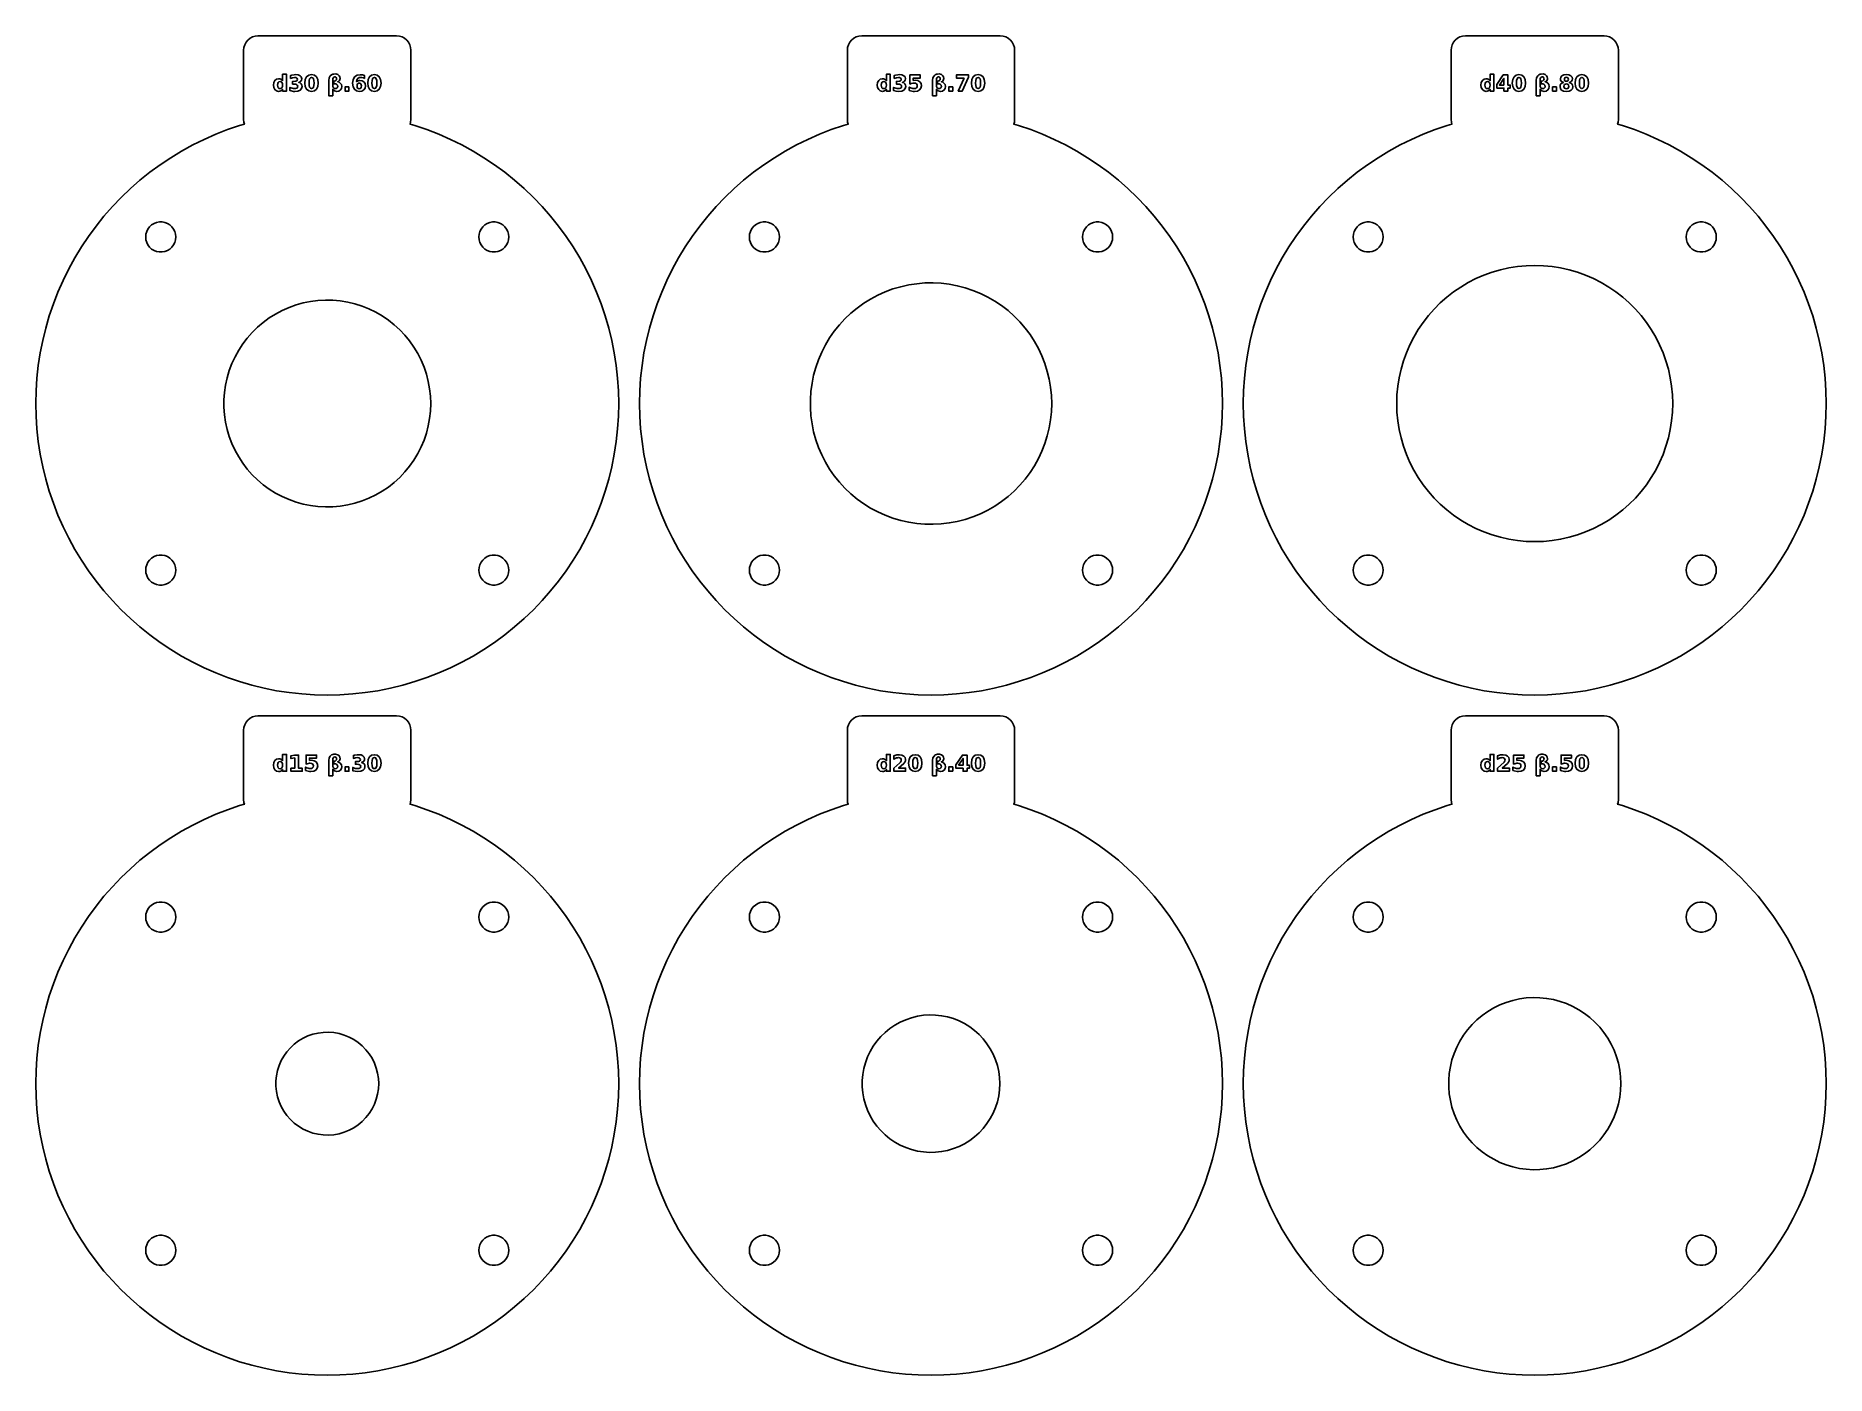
# Model space of a CAD drawing. Header units: millimetres. Extents: x 0 to 258, y 0 to 193.
import ezdxf

# ---------------------------------------------------------------- set-up
doc = ezdxf.new("R2010")
doc.units = ezdxf.units.MM
doc.layers.add('CUT', color=1, linetype='Continuous')
doc.layers.add('ENGRAVE', color=5, linetype='Continuous')

msp = doc.modelspace()

# ---------------------------------------------------------------- linework, layer by layer
at = {"layer": 'CUT'}
for points in [[(63.1125, 176.6631), (64.6819, 175.7107), (66.2083, 174.6909), (67.6887, 173.6054), (69.1203, 172.4564), (70.5005, 171.246), (71.8265, 169.9766), (73.096, 168.6505), (74.3064, 167.2703), (75.4554, 165.8387), (76.5409, 164.3583), (77.5607, 162.8319), (78.5131, 161.2625), (79.396, 159.6531), (80.2079, 158.0067), (80.9473, 156.3264), (81.6126, 154.6155), (82.2027, 152.8772), (82.7164, 151.1149), (83.1527, 149.3317), (83.5108, 147.5313), (83.7901, 145.7169), (83.9899, 143.8921), (84.11, 142.0603), (84.15, 140.225), (84.11, 138.3897), (83.9899, 136.558), (83.7901, 134.7331), (83.5108, 132.9188), (83.1527, 131.1183), (82.7164, 129.3352), (82.2027, 127.5728), (81.6126, 125.8345), (80.9473, 124.1236), (80.2079, 122.4434), (79.396, 120.797), (78.5131, 119.1875), (77.5607, 117.6181), (76.5409, 116.0918), (75.4554, 114.6114), (74.3064, 113.1797), (73.096, 111.7996), (71.8265, 110.4735), (70.5005, 109.2041), (69.1203, 107.9937), (67.6887, 106.8447), (66.2083, 105.7592), (64.6819, 104.7393), (63.1125, 103.787), (61.5031, 102.904), (59.8567, 102.0921), (58.1764, 101.3528), (56.4655, 100.6875), (54.7272, 100.0974), (52.9648, 99.5837), (51.1817, 99.1474), (49.3813, 98.7892), (47.5669, 98.51), (45.7421, 98.3101), (43.9103, 98.1901), (42.075, 98.15), (40.2397, 98.1901), (38.4079, 98.3101), (36.5831, 98.51), (34.7688, 98.7892), (32.9683, 99.1474), (31.1852, 99.5837), (29.4228, 100.0974), (27.6845, 100.6875), (25.9736, 101.3528), (24.2933, 102.0921), (22.6469, 102.904), (21.0375, 103.787), (19.4681, 104.7393), (17.9418, 105.7592), (16.4614, 106.8447), (15.0297, 107.9937), (13.6495, 109.2041), (12.3235, 110.4735), (11.0541, 111.7996), (9.8437, 113.1797), (8.6947, 114.6114), (7.6092, 116.0918), (6.5893, 117.6181), (5.637, 119.1875), (4.754, 120.797), (3.9421, 122.4434), (3.2028, 124.1236), (2.5374, 125.8345), (1.9474, 127.5728), (1.4337, 129.3352), (0.9973, 131.1183), (0.6392, 132.9188), (0.36, 134.7331), (0.1601, 136.558), (0.04, 138.3897), (0, 140.225), (0.04, 142.0603), (0.1601, 143.8921), (0.36, 145.7169), (0.6392, 147.5313), (0.9973, 149.3317), (1.4337, 151.1149), (1.9474, 152.8772), (2.5374, 154.6155), (3.2028, 156.3264), (3.9421, 158.0067), (4.754, 159.6531), (5.637, 161.2625), (6.5893, 162.8319), (7.6092, 164.3583), (8.6947, 165.8387), (9.8437, 167.2703), (11.0541, 168.6505), (12.3235, 169.9766), (13.6495, 171.246), (15.0297, 172.4564), (16.4614, 173.6054), (17.9418, 174.6909), (19.4681, 175.7107), (21.0375, 176.6631), (22.6469, 177.546), (24.2933, 178.358), (25.9736, 179.0973), (27.6845, 179.7626), (29.4228, 180.3527), (30.1197, 180.5558), (30.0395, 180.8202), (30, 181.2214), (30, 191.2287), (30.0395, 191.6299), (30.1576, 192.0192), (30.3494, 192.378), (30.6075, 192.6925), (30.922, 192.9506), (31.2808, 193.1424), (31.6701, 193.2605), (32.0713, 193.3), (52.0787, 193.3), (52.4799, 193.2605), (52.8692, 193.1424), (53.228, 192.9506), (53.5425, 192.6925), (53.8006, 192.378), (53.9924, 192.0192), (54.1105, 191.6299), (54.15, 191.2287), (54.15, 181.2214), (54.1105, 180.8202), (54.0303, 180.5558), (54.7272, 180.3527), (56.4655, 179.7626), (58.1764, 179.0973), (59.8567, 178.358), (61.5031, 177.546)], [(150.2626, 176.6631), (151.8319, 175.7107), (153.3583, 174.6909), (154.8387, 173.6054), (156.2704, 172.4564), (157.6505, 171.246), (158.9766, 169.9766), (160.246, 168.6505), (161.4564, 167.2703), (162.6054, 165.8387), (163.6909, 164.3583), (164.7108, 162.8319), (165.6631, 161.2625), (166.5461, 159.6531), (167.358, 158.0067), (168.0973, 156.3264), (168.7626, 154.6155), (169.3527, 152.8772), (169.8664, 151.1149), (170.3027, 149.3317), (170.6609, 147.5313), (170.9401, 145.7169), (171.14, 143.8921), (171.26, 142.0603), (171.3001, 140.225), (171.26, 138.3897), (171.14, 136.558), (170.9401, 134.7331), (170.6609, 132.9188), (170.3027, 131.1183), (169.8664, 129.3352), (169.3527, 127.5728), (168.7626, 125.8345), (168.0973, 124.1236), (167.358, 122.4434), (166.5461, 120.797), (165.6631, 119.1875), (164.7108, 117.6181), (163.6909, 116.0918), (162.6054, 114.6114), (161.4564, 113.1797), (160.246, 111.7996), (158.9766, 110.4735), (157.6505, 109.2041), (156.2704, 107.9937), (154.8387, 106.8447), (153.3583, 105.7592), (151.8319, 104.7393), (150.2626, 103.787), (148.6531, 102.904), (147.0067, 102.0921), (145.3265, 101.3528), (143.6156, 100.6875), (141.8773, 100.0974), (140.1149, 99.5837), (138.3318, 99.1474), (136.5313, 98.7892), (134.7169, 98.51), (132.8921, 98.3101), (131.0603, 98.1901), (129.2251, 98.15), (127.3898, 98.1901), (125.558, 98.3101), (123.7332, 98.51), (121.9188, 98.7892), (120.1184, 99.1474), (118.3352, 99.5837), (116.5729, 100.0974), (114.8345, 100.6875), (113.1236, 101.3528), (111.4434, 102.0921), (109.797, 102.904), (108.1875, 103.787), (106.6182, 104.7393), (105.0918, 105.7592), (103.6114, 106.8447), (102.1798, 107.9937), (100.7996, 109.2041), (99.4735, 110.4735), (98.2041, 111.7996), (96.9937, 113.1797), (95.8447, 114.6114), (94.7592, 116.0918), (93.7393, 117.6181), (92.787, 119.1875), (91.9041, 120.797), (91.0921, 122.4434), (90.3528, 124.1236), (89.6875, 125.8345), (89.0974, 127.5728), (88.5837, 129.3352), (88.1474, 131.1183), (87.7892, 132.9188), (87.51, 134.7331), (87.3101, 136.558), (87.1901, 138.3897), (87.15, 140.225), (87.1901, 142.0603), (87.3101, 143.8921), (87.51, 145.7169), (87.7892, 147.5313), (88.1474, 149.3317), (88.5837, 151.1149), (89.0974, 152.8772), (89.6875, 154.6155), (90.3528, 156.3264), (91.0921, 158.0067), (91.9041, 159.6531), (92.787, 161.2625), (93.7393, 162.8319), (94.7592, 164.3583), (95.8447, 165.8387), (96.9937, 167.2703), (98.2041, 168.6505), (99.4735, 169.9766), (100.7996, 171.246), (102.1798, 172.4564), (103.6114, 173.6054), (105.0918, 174.6909), (106.6182, 175.7107), (108.1875, 176.6631), (109.797, 177.546), (111.4434, 178.358), (113.1236, 179.0973), (114.8345, 179.7626), (116.5729, 180.3527), (117.2698, 180.5558), (117.1896, 180.8202), (117.1501, 181.2214), (117.1501, 191.2287), (117.1896, 191.6299), (117.3077, 192.0192), (117.4995, 192.378), (117.7576, 192.6925), (118.072, 192.9506), (118.4308, 193.1424), (118.8202, 193.2605), (119.2214, 193.3), (139.2287, 193.3), (139.6299, 193.2605), (140.0193, 193.1424), (140.3781, 192.9506), (140.6926, 192.6925), (140.9507, 192.378), (141.1424, 192.0192), (141.2605, 191.6299), (141.3001, 191.2287), (141.3001, 181.2214), (141.2605, 180.8202), (141.1804, 180.5558), (141.8773, 180.3527), (143.6156, 179.7626), (145.3265, 179.0973), (147.0067, 178.358), (148.6531, 177.546)], [(237.4126, 176.6631), (238.982, 175.7107), (240.5083, 174.6909), (241.9887, 173.6054), (243.4204, 172.4564), (244.8006, 171.246), (246.1266, 169.9766), (247.396, 168.6505), (248.6064, 167.2703), (249.7554, 165.8387), (250.8409, 164.3583), (251.8608, 162.8319), (252.8131, 161.2625), (253.6961, 159.6531), (254.508, 158.0067), (255.2473, 156.3264), (255.9127, 154.6155), (256.5027, 152.8772), (257.0164, 151.1149), (257.4528, 149.3317), (257.8109, 147.5313), (258.0901, 145.7169), (258.29, 143.8921), (258.4101, 142.0603), (258.4501, 140.225), (258.4101, 138.3897), (258.29, 136.558), (258.0901, 134.7331), (257.8109, 132.9188), (257.4528, 131.1183), (257.0164, 129.3352), (256.5027, 127.5728), (255.9127, 125.8345), (255.2473, 124.1236), (254.508, 122.4434), (253.6961, 120.797), (252.8131, 119.1875), (251.8608, 117.6181), (250.8409, 116.0918), (249.7554, 114.6114), (248.6064, 113.1797), (247.396, 111.7996), (246.1266, 110.4735), (244.8006, 109.2041), (243.4204, 107.9937), (241.9887, 106.8447), (240.5083, 105.7592), (238.982, 104.7393), (237.4126, 103.787), (235.8032, 102.904), (234.1568, 102.0921), (232.4765, 101.3528), (230.7656, 100.6875), (229.0273, 100.0974), (227.2649, 99.5837), (225.4818, 99.1474), (223.6813, 98.7892), (221.867, 98.51), (220.0422, 98.3101), (218.2104, 98.1901), (216.3751, 98.15), (214.5398, 98.1901), (212.708, 98.3101), (210.8832, 98.51), (209.0688, 98.7892), (207.2684, 99.1474), (205.4853, 99.5837), (203.7229, 100.0974), (201.9846, 100.6875), (200.2737, 101.3528), (198.5934, 102.0921), (196.947, 102.904), (195.3376, 103.787), (193.7682, 104.7393), (192.2419, 105.7592), (190.7614, 106.8447), (189.3298, 107.9937), (187.9496, 109.2041), (186.6236, 110.4735), (185.3541, 111.7996), (184.1438, 113.1797), (182.9947, 114.6114), (181.9093, 116.0918), (180.8894, 117.6181), (179.9371, 119.1875), (179.0541, 120.797), (178.2422, 122.4434), (177.5028, 124.1236), (176.8375, 125.8345), (176.2474, 127.5728), (175.7337, 129.3352), (175.2974, 131.1183), (174.9393, 132.9188), (174.66, 134.7331), (174.4602, 136.558), (174.3401, 138.3897), (174.3001, 140.225), (174.3401, 142.0603), (174.4602, 143.8921), (174.66, 145.7169), (174.9393, 147.5313), (175.2974, 149.3317), (175.7337, 151.1149), (176.2474, 152.8772), (176.8375, 154.6155), (177.5028, 156.3264), (178.2422, 158.0067), (179.0541, 159.6531), (179.9371, 161.2625), (180.8894, 162.8319), (181.9093, 164.3583), (182.9947, 165.8387), (184.1438, 167.2703), (185.3541, 168.6505), (186.6236, 169.9766), (187.9496, 171.246), (189.3298, 172.4564), (190.7614, 173.6054), (192.2419, 174.6909), (193.7682, 175.7107), (195.3376, 176.6631), (196.947, 177.546), (198.5934, 178.358), (200.2737, 179.0973), (201.9846, 179.7626), (203.7229, 180.3527), (204.4198, 180.5558), (204.3396, 180.8202), (204.3001, 181.2214), (204.3001, 191.2287), (204.3396, 191.6299), (204.4577, 192.0192), (204.6495, 192.378), (204.9076, 192.6925), (205.2221, 192.9506), (205.5809, 193.1424), (205.9702, 193.2605), (206.3714, 193.3), (226.3788, 193.3), (226.78, 193.2605), (227.1693, 193.1424), (227.5281, 192.9506), (227.8426, 192.6925), (228.1007, 192.378), (228.2925, 192.0192), (228.4106, 191.6299), (228.4501, 191.2287), (228.4501, 181.2214), (228.4106, 180.8202), (228.3304, 180.5558), (229.0273, 180.3527), (230.7656, 179.7626), (232.4765, 179.0973), (234.1568, 178.358), (235.8032, 177.546)], [(19.8823, 165.4115), (19.6405, 165.7317), (19.3439, 166.0021), (19.0027, 166.2134), (18.6285, 166.3583), (18.234, 166.4321), (17.8327, 166.4321), (17.4383, 166.3583), (17.064, 166.2134), (16.7229, 166.0021), (16.4263, 165.7317), (16.1844, 165.4115), (16.0056, 165.0523), (15.8957, 164.6663), (15.8587, 164.2667), (15.8957, 163.8671), (16.0056, 163.4811), (16.1844, 163.1218), (16.4263, 162.8016), (16.7229, 162.5312), (17.064, 162.32), (17.4383, 162.175), (17.8327, 162.1013), (18.234, 162.1013), (18.6285, 162.175), (19.0027, 162.32), (19.3439, 162.5312), (19.6405, 162.8016), (19.8823, 163.1218), (20.0612, 163.4811), (20.171, 163.8671), (20.2081, 164.2667), (20.171, 164.6663), (20.0612, 165.0523)], [(67.7238, 165.7317), (67.4272, 166.0021), (67.086, 166.2134), (66.7118, 166.3583), (66.3173, 166.4321), (65.916, 166.4321), (65.5215, 166.3583), (65.1473, 166.2134), (64.8061, 166.0021), (64.5095, 165.7317), (64.2677, 165.4115), (64.0888, 165.0523), (63.979, 164.6663), (63.942, 164.2667), (63.979, 163.8671), (64.0888, 163.4811), (64.2677, 163.1218), (64.5095, 162.8016), (64.8061, 162.5312), (65.1473, 162.32), (65.5215, 162.175), (65.916, 162.1013), (66.3173, 162.1013), (66.7118, 162.175), (67.086, 162.32), (67.4272, 162.5312), (67.7238, 162.8016), (67.9656, 163.1218), (68.1445, 163.4811), (68.2543, 163.8671), (68.2913, 164.2667), (68.2543, 164.6663), (68.1445, 165.0523), (67.9656, 165.4115)], [(107.0324, 165.4115), (106.7905, 165.7317), (106.494, 166.0021), (106.1528, 166.2134), (105.7786, 166.3583), (105.3841, 166.4321), (104.9828, 166.4321), (104.5883, 166.3583), (104.2141, 166.2134), (103.8729, 166.0021), (103.5763, 165.7317), (103.3345, 165.4115), (103.1556, 165.0523), (103.0458, 164.6663), (103.0087, 164.2667), (103.0458, 163.8671), (103.1556, 163.4811), (103.3345, 163.1218), (103.5763, 162.8016), (103.8729, 162.5312), (104.2141, 162.32), (104.5883, 162.175), (104.9828, 162.1013), (105.3841, 162.1013), (105.7786, 162.175), (106.1528, 162.32), (106.494, 162.5312), (106.7905, 162.8016), (107.0324, 163.1218), (107.2113, 163.4811), (107.3211, 163.8671), (107.3581, 164.2667), (107.3211, 164.6663), (107.2113, 165.0523)], [(154.8738, 165.7317), (154.5772, 166.0021), (154.236, 166.2134), (153.8618, 166.3583), (153.4673, 166.4321), (153.066, 166.4321), (152.6716, 166.3583), (152.2973, 166.2134), (151.9561, 166.0021), (151.6596, 165.7317), (151.4177, 165.4115), (151.2389, 165.0523), (151.129, 164.6663), (151.092, 164.2667), (151.129, 163.8671), (151.2389, 163.4811), (151.4177, 163.1218), (151.6596, 162.8016), (151.9561, 162.5312), (152.2973, 162.32), (152.6716, 162.175), (153.066, 162.1013), (153.4673, 162.1013), (153.8618, 162.175), (154.236, 162.32), (154.5772, 162.5312), (154.8738, 162.8016), (155.1156, 163.1218), (155.2945, 163.4811), (155.4043, 163.8671), (155.4414, 164.2667), (155.4043, 164.6663), (155.2945, 165.0523), (155.1156, 165.4115)], [(194.1824, 165.4115), (193.9406, 165.7317), (193.644, 166.0021), (193.3028, 166.2134), (192.9286, 166.3583), (192.5341, 166.4321), (192.1328, 166.4321), (191.7383, 166.3583), (191.3641, 166.2134), (191.0229, 166.0021), (190.7264, 165.7317), (190.4845, 165.4115), (190.3056, 165.0523), (190.1958, 164.6663), (190.1588, 164.2667), (190.1958, 163.8671), (190.3056, 163.4811), (190.4845, 163.1218), (190.7264, 162.8016), (191.0229, 162.5312), (191.3641, 162.32), (191.7383, 162.175), (192.1328, 162.1013), (192.5341, 162.1013), (192.9286, 162.175), (193.3028, 162.32), (193.644, 162.5312), (193.9406, 162.8016), (194.1824, 163.1218), (194.3613, 163.4811), (194.4711, 163.8671), (194.5081, 164.2667), (194.4711, 164.6663), (194.3613, 165.0523)], [(242.0238, 165.7317), (241.7273, 166.0021), (241.3861, 166.2134), (241.0118, 166.3583), (240.6174, 166.4321), (240.2161, 166.4321), (239.8216, 166.3583), (239.4474, 166.2134), (239.1062, 166.0021), (238.8096, 165.7317), (238.5678, 165.4115), (238.3889, 165.0523), (238.2791, 164.6663), (238.242, 164.2667), (238.2791, 163.8671), (238.3889, 163.4811), (238.5678, 163.1218), (238.8096, 162.8016), (239.1062, 162.5312), (239.4474, 162.32), (239.8216, 162.175), (240.2161, 162.1013), (240.6174, 162.1013), (241.0118, 162.175), (241.3861, 162.32), (241.7273, 162.5312), (242.0238, 162.8016), (242.2657, 163.1218), (242.4445, 163.4811), (242.5544, 163.8671), (242.5914, 164.2667), (242.5544, 164.6663), (242.4445, 165.0523), (242.2657, 165.4115)], [(235.3249, 146.3822), (234.9009, 147.5599), (234.4037, 148.7087), (233.8355, 149.824), (233.1983, 150.9014), (232.4947, 151.9366), (231.7275, 152.9257), (230.8998, 153.8646), (230.0147, 154.7497), (229.0757, 155.5775), (228.0867, 156.3447), (227.0514, 157.0482), (225.974, 157.6854), (224.8587, 158.2537), (223.71, 158.7508), (222.5322, 159.1748), (221.3302, 159.524), (220.1087, 159.7971), (218.8723, 159.9929), (217.6262, 160.1107), (216.3751, 160.15), (215.124, 160.1107), (213.8778, 159.9929), (212.6415, 159.7971), (211.42, 159.524), (210.2179, 159.1748), (209.0402, 158.7508), (207.8915, 158.2537), (206.7762, 157.6854), (205.6988, 157.0482), (204.6635, 156.3447), (203.6744, 155.5775), (202.7355, 154.7497), (201.8504, 153.8646), (201.0226, 152.9257), (200.2555, 151.9366), (199.5519, 150.9014), (198.9147, 149.824), (198.3464, 148.7087), (197.8493, 147.5599), (197.4253, 146.3822), (197.0761, 145.1802), (196.8031, 143.9586), (196.6072, 142.7223), (196.4894, 141.4761), (196.4501, 140.225), (196.4894, 138.9739), (196.6072, 137.7278), (196.8031, 136.4915), (197.0761, 135.2699), (197.4253, 134.0679), (197.8493, 132.8902), (198.3464, 131.7414), (198.9147, 130.6261), (199.5519, 129.5487), (200.2555, 128.5134), (201.0226, 127.5244), (201.8504, 126.5855), (202.7355, 125.7004), (203.6744, 124.8726), (204.6635, 124.1054), (205.6988, 123.4018), (206.7762, 122.7647), (207.8915, 122.1964), (209.0402, 121.6993), (210.2179, 121.2753), (211.42, 120.9261), (212.6415, 120.653), (213.8778, 120.4572), (215.124, 120.3394), (216.3751, 120.3001), (217.6262, 120.3394), (218.8723, 120.4572), (220.1087, 120.653), (221.3302, 120.9261), (222.5322, 121.2753), (223.71, 121.6993), (224.8587, 122.1964), (225.974, 122.7647), (227.0514, 123.4018), (228.0867, 124.1054), (229.0757, 124.8726), (230.0147, 125.7004), (230.8998, 126.5855), (231.7275, 127.5244), (232.4947, 128.5134), (233.1983, 129.5487), (233.8355, 130.6261), (234.4037, 131.7414), (234.9009, 132.8902), (235.3249, 134.0679), (235.6741, 135.2699), (235.9471, 136.4915), (236.1429, 137.7278), (236.2607, 138.9739), (236.3001, 140.225), (236.2607, 141.4761), (236.1429, 142.7223), (235.9471, 143.9586), (235.6741, 145.1802)], [(56.0374, 145.4981), (55.6205, 146.4919), (55.133, 147.4529), (54.5774, 148.3763), (53.9567, 149.2572), (53.274, 150.091), (52.5329, 150.8734), (51.7372, 151.6003), (50.8912, 152.2678), (49.9993, 152.8726), (49.066, 153.4114), (48.0963, 153.8815), (47.0952, 154.2804), (46.0679, 154.606), (45.0198, 154.8566), (43.9563, 155.0309), (42.883, 155.1281), (41.8056, 155.1476), (40.7295, 155.0892), (39.6604, 154.9534), (38.604, 154.7407), (37.5656, 154.4524), (36.5507, 154.09), (35.5647, 153.6552), (34.6125, 153.1504), (33.6993, 152.5783), (32.8298, 151.9417), (32.0084, 151.244), (31.2396, 150.4889), (30.5272, 149.6803), (29.875, 148.8224), (29.2865, 147.9197), (28.7646, 146.9768), (28.3121, 145.9987), (27.9313, 144.9906), (27.6243, 143.9576), (27.3927, 142.9051), (27.2376, 141.8387), (27.1598, 140.7639), (27.1598, 139.6862), (27.2376, 138.6114), (27.3927, 137.5449), (27.6243, 136.4925), (27.9313, 135.4595), (28.3121, 134.4513), (28.7646, 133.4733), (29.2865, 132.5304), (29.875, 131.6277), (30.5272, 130.7698), (31.2396, 129.9612), (32.0084, 129.206), (32.8298, 128.5084), (33.6993, 127.8718), (34.6125, 127.2996), (35.5647, 126.7949), (36.5507, 126.3601), (37.5656, 125.9976), (38.604, 125.7093), (39.6604, 125.4967), (40.7295, 125.3609), (41.8056, 125.3025), (42.883, 125.322), (43.9563, 125.4191), (45.0198, 125.5935), (46.0679, 125.8441), (47.0952, 126.1697), (48.0963, 126.5686), (49.066, 127.0387), (49.9993, 127.5775), (50.8912, 128.1823), (51.7372, 128.8498), (52.5329, 129.5767), (53.274, 130.359), (53.9567, 131.1928), (54.5774, 132.0737), (55.133, 132.9971), (55.6205, 133.9582), (56.0374, 134.952), (56.3815, 135.9732), (56.651, 137.0166), (56.8445, 138.0767), (56.9611, 139.1481), (57, 140.225), (56.9611, 141.302), (56.8445, 142.3733), (56.651, 143.4335), (56.3815, 144.4769)], [(145.6652, 146), (145.2379, 147.0967), (144.7374, 148.162), (144.1662, 149.1911), (143.5268, 150.1794), (142.8222, 151.1222), (142.0555, 152.0152), (141.2303, 152.8545), (140.3503, 153.6362), (139.4195, 154.3566), (138.4422, 155.0126), (137.4229, 155.6011), (136.3662, 156.1195), (135.2768, 156.5653), (134.1599, 156.9366), (133.0204, 157.2316), (131.8637, 157.4491), (130.6949, 157.5879), (129.5194, 157.6475), (128.3425, 157.6276), (127.1697, 157.5283), (126.0062, 157.3501), (124.8574, 157.0937), (123.7286, 156.7604), (122.6248, 156.3516), (121.5512, 155.8692), (120.5126, 155.3155), (119.5137, 154.6929), (118.5591, 154.0043), (117.6532, 153.2528), (116.8001, 152.4418), (116.0037, 151.5752), (115.2676, 150.6567), (114.5952, 149.6907), (113.9896, 148.6814), (113.4535, 147.6336), (112.9893, 146.5519), (112.5992, 145.4414), (112.285, 144.3071), (112.0481, 143.1542), (111.8895, 141.9879), (111.81, 140.8135), (111.81, 139.6365), (111.8895, 138.4622), (112.0481, 137.2959), (112.285, 136.143), (112.5992, 135.0086), (112.9893, 133.8981), (113.4535, 132.8165), (113.9896, 131.7687), (114.5952, 130.7594), (115.2676, 129.7934), (116.0037, 128.8749), (116.8001, 128.0082), (117.6532, 127.1973), (118.5591, 126.4458), (119.5137, 125.7572), (120.5126, 125.1346), (121.5512, 124.5808), (122.6248, 124.0985), (123.7286, 123.6897), (124.8574, 123.3563), (126.0062, 123.1), (127.1697, 122.9217), (128.3425, 122.8224), (129.5194, 122.8026), (130.6949, 122.8622), (131.8637, 123.001), (133.0204, 123.2184), (134.1599, 123.5135), (135.2768, 123.8847), (136.3662, 124.3306), (137.4229, 124.8489), (138.4422, 125.4374), (139.4195, 126.0934), (140.3503, 126.8139), (141.2303, 127.5956), (142.0555, 128.4348), (142.8222, 129.3279), (143.5268, 130.2707), (144.1662, 131.2589), (144.7374, 132.2881), (145.2379, 133.3534), (145.6652, 134.4501), (146.0176, 135.5731), (146.2933, 136.7174), (146.4912, 137.8777), (146.6103, 139.0487), (146.65, 140.225), (146.6103, 141.4014), (146.4912, 142.5724), (146.2933, 143.7327), (146.0176, 144.8769)], [(20.0612, 116.969), (19.8823, 117.3282), (19.6405, 117.6485), (19.3439, 117.9188), (19.0027, 118.1301), (18.6285, 118.2751), (18.234, 118.3488), (17.8327, 118.3488), (17.4383, 118.2751), (17.064, 118.1301), (16.7229, 117.9188), (16.4263, 117.6485), (16.1844, 117.3282), (16.0056, 116.969), (15.8957, 116.583), (15.8587, 116.1834), (15.8957, 115.7838), (16.0056, 115.3978), (16.1844, 115.0386), (16.4263, 114.7183), (16.7229, 114.448), (17.064, 114.2367), (17.4383, 114.0917), (17.8327, 114.018), (18.234, 114.018), (18.6285, 114.0917), (19.0027, 114.2367), (19.3439, 114.448), (19.6405, 114.7183), (19.8823, 115.0386), (20.0612, 115.3978), (20.171, 115.7838), (20.2081, 116.1834), (20.171, 116.583)], [(68.2543, 116.583), (68.1445, 116.969), (67.9656, 117.3282), (67.7238, 117.6485), (67.4272, 117.9188), (67.086, 118.1301), (66.7118, 118.2751), (66.3173, 118.3488), (65.916, 118.3488), (65.5215, 118.2751), (65.1473, 118.1301), (64.8061, 117.9188), (64.5095, 117.6485), (64.2677, 117.3282), (64.0888, 116.969), (63.979, 116.583), (63.942, 116.1834), (63.979, 115.7838), (64.0888, 115.3978), (64.2677, 115.0386), (64.5095, 114.7183), (64.8061, 114.448), (65.1473, 114.2367), (65.5215, 114.0917), (65.916, 114.018), (66.3173, 114.018), (66.7118, 114.0917), (67.086, 114.2367), (67.4272, 114.448), (67.7238, 114.7183), (67.9656, 115.0386), (68.1445, 115.3978), (68.2543, 115.7838), (68.2913, 116.1834)], [(107.2113, 116.969), (107.0324, 117.3282), (106.7905, 117.6485), (106.494, 117.9188), (106.1528, 118.1301), (105.7786, 118.2751), (105.3841, 118.3488), (104.9828, 118.3488), (104.5883, 118.2751), (104.2141, 118.1301), (103.8729, 117.9188), (103.5763, 117.6485), (103.3345, 117.3282), (103.1556, 116.969), (103.0458, 116.583), (103.0087, 116.1834), (103.0458, 115.7838), (103.1556, 115.3978), (103.3345, 115.0386), (103.5763, 114.7183), (103.8729, 114.448), (104.2141, 114.2367), (104.5883, 114.0917), (104.9828, 114.018), (105.3841, 114.018), (105.7786, 114.0917), (106.1528, 114.2367), (106.494, 114.448), (106.7905, 114.7183), (107.0324, 115.0386), (107.2113, 115.3978), (107.3211, 115.7838), (107.3581, 116.1834), (107.3211, 116.583)], [(155.4043, 116.583), (155.2945, 116.969), (155.1156, 117.3282), (154.8738, 117.6485), (154.5772, 117.9188), (154.236, 118.1301), (153.8618, 118.2751), (153.4673, 118.3488), (153.066, 118.3488), (152.6716, 118.2751), (152.2973, 118.1301), (151.9561, 117.9188), (151.6596, 117.6485), (151.4177, 117.3282), (151.2389, 116.969), (151.129, 116.583), (151.092, 116.1834), (151.129, 115.7838), (151.2389, 115.3978), (151.4177, 115.0386), (151.6596, 114.7183), (151.9561, 114.448), (152.2973, 114.2367), (152.6716, 114.0917), (153.066, 114.018), (153.4673, 114.018), (153.8618, 114.0917), (154.236, 114.2367), (154.5772, 114.448), (154.8738, 114.7183), (155.1156, 115.0386), (155.2945, 115.3978), (155.4043, 115.7838), (155.4414, 116.1834)], [(194.3613, 116.969), (194.1824, 117.3282), (193.9406, 117.6485), (193.644, 117.9188), (193.3028, 118.1301), (192.9286, 118.2751), (192.5341, 118.3488), (192.1328, 118.3488), (191.7383, 118.2751), (191.3641, 118.1301), (191.0229, 117.9188), (190.7264, 117.6485), (190.4845, 117.3282), (190.3056, 116.969), (190.1958, 116.583), (190.1588, 116.1834), (190.1958, 115.7838), (190.3056, 115.3978), (190.4845, 115.0386), (190.7264, 114.7183), (191.0229, 114.448), (191.3641, 114.2367), (191.7383, 114.0917), (192.1328, 114.018), (192.5341, 114.018), (192.9286, 114.0917), (193.3028, 114.2367), (193.644, 114.448), (193.9406, 114.7183), (194.1824, 115.0386), (194.3613, 115.3978), (194.4711, 115.7838), (194.5081, 116.1834), (194.4711, 116.583)], [(242.5544, 116.583), (242.4445, 116.969), (242.2657, 117.3282), (242.0238, 117.6485), (241.7273, 117.9188), (241.3861, 118.1301), (241.0118, 118.2751), (240.6174, 118.3488), (240.2161, 118.3488), (239.8216, 118.2751), (239.4474, 118.1301), (239.1062, 117.9188), (238.8096, 117.6485), (238.5678, 117.3282), (238.3889, 116.969), (238.2791, 116.583), (238.242, 116.1834), (238.2791, 115.7838), (238.3889, 115.3978), (238.5678, 115.0386), (238.8096, 114.7183), (239.1062, 114.448), (239.4474, 114.2367), (239.8216, 114.0917), (240.2161, 114.018), (240.6174, 114.018), (241.0118, 114.0917), (241.3861, 114.2367), (241.7273, 114.448), (242.0238, 114.7183), (242.2657, 115.0386), (242.4445, 115.3978), (242.5544, 115.7838), (242.5914, 116.1834)], [(63.1125, 78.5131), (64.6819, 77.5607), (66.2083, 76.5409), (67.6887, 75.4554), (69.1203, 74.3064), (70.5005, 73.096), (71.8265, 71.8265), (73.096, 70.5005), (74.3064, 69.1203), (75.4554, 67.6887), (76.5409, 66.2083), (77.5607, 64.6819), (78.5131, 63.1125), (79.396, 61.5031), (80.2079, 59.8567), (80.9473, 58.1764), (81.6126, 56.4655), (82.2027, 54.7272), (82.7164, 52.9648), (83.1527, 51.1817), (83.5108, 49.3813), (83.7901, 47.5669), (83.9899, 45.7421), (84.11, 43.9103), (84.15, 42.075), (84.11, 40.2397), (83.9899, 38.4079), (83.7901, 36.5831), (83.5108, 34.7688), (83.1527, 32.9683), (82.7164, 31.1852), (82.2027, 29.4228), (81.6126, 27.6845), (80.9473, 25.9736), (80.2079, 24.2933), (79.396, 22.6469), (78.5131, 21.0375), (77.5607, 19.4681), (76.5409, 17.9418), (75.4554, 16.4614), (74.3064, 15.0297), (73.096, 13.6495), (71.8265, 12.3235), (70.5005, 11.0541), (69.1203, 9.8437), (67.6887, 8.6947), (66.2083, 7.6092), (64.6819, 6.5893), (63.1125, 5.637), (61.5031, 4.754), (59.8567, 3.9421), (58.1764, 3.2028), (56.4655, 2.5374), (54.7272, 1.9474), (52.9648, 1.4337), (51.1817, 0.9973), (49.3813, 0.6392), (47.5669, 0.36), (45.7421, 0.1601), (43.9103, 0.04), (42.075, 0), (40.2397, 0.04), (38.4079, 0.1601), (36.5831, 0.36), (34.7688, 0.6392), (32.9683, 0.9973), (31.1852, 1.4337), (29.4228, 1.9474), (27.6845, 2.5374), (25.9736, 3.2028), (24.2933, 3.9421), (22.6469, 4.754), (21.0375, 5.637), (19.4681, 6.5893), (17.9418, 7.6092), (16.4614, 8.6947), (15.0297, 9.8437), (13.6495, 11.0541), (12.3235, 12.3235), (11.0541, 13.6495), (9.8437, 15.0297), (8.6947, 16.4614), (7.6092, 17.9418), (6.5893, 19.4681), (5.637, 21.0375), (4.754, 22.6469), (3.9421, 24.2933), (3.2028, 25.9736), (2.5374, 27.6845), (1.9474, 29.4228), (1.4337, 31.1852), (0.9973, 32.9683), (0.6392, 34.7688), (0.36, 36.5831), (0.1601, 38.4079), (0.04, 40.2397), (0, 42.075), (0.04, 43.9103), (0.1601, 45.7421), (0.36, 47.5669), (0.6392, 49.3813), (0.9973, 51.1817), (1.4337, 52.9648), (1.9474, 54.7272), (2.5374, 56.4655), (3.2028, 58.1764), (3.9421, 59.8567), (4.754, 61.5031), (5.637, 63.1125), (6.5893, 64.6819), (7.6092, 66.2083), (8.6947, 67.6887), (9.8437, 69.1203), (11.0541, 70.5005), (12.3235, 71.8265), (13.6495, 73.096), (15.0297, 74.3064), (16.4614, 75.4554), (17.9418, 76.5409), (19.4681, 77.5607), (21.0375, 78.5131), (22.6469, 79.396), (24.2933, 80.2079), (25.9736, 80.9473), (27.6845, 81.6126), (29.4228, 82.2027), (30.1197, 82.4058), (30.0395, 82.6701), (30, 83.0713), (30, 93.0787), (30.0395, 93.4799), (30.1576, 93.8692), (30.3494, 94.228), (30.6075, 94.5425), (30.922, 94.8006), (31.2808, 94.9924), (31.6701, 95.1105), (32.0713, 95.15), (52.0787, 95.15), (52.4799, 95.1105), (52.8692, 94.9924), (53.228, 94.8006), (53.5425, 94.5425), (53.8006, 94.228), (53.9924, 93.8692), (54.1105, 93.4799), (54.15, 93.0787), (54.15, 83.0713), (54.1105, 82.6701), (54.0303, 82.4058), (54.7272, 82.2027), (56.4655, 81.6126), (58.1764, 80.9473), (59.8567, 80.2079), (61.5031, 79.396)], [(150.2626, 78.5131), (151.8319, 77.5607), (153.3583, 76.5409), (154.8387, 75.4554), (156.2704, 74.3064), (157.6505, 73.096), (158.9766, 71.8265), (160.246, 70.5005), (161.4564, 69.1203), (162.6054, 67.6887), (163.6909, 66.2083), (164.7108, 64.6819), (165.6631, 63.1125), (166.5461, 61.5031), (167.358, 59.8567), (168.0973, 58.1764), (168.7626, 56.4655), (169.3527, 54.7272), (169.8664, 52.9648), (170.3027, 51.1817), (170.6609, 49.3813), (170.9401, 47.5669), (171.14, 45.7421), (171.26, 43.9103), (171.3001, 42.075), (171.26, 40.2397), (171.14, 38.4079), (170.9401, 36.5831), (170.6609, 34.7688), (170.3027, 32.9683), (169.8664, 31.1852), (169.3527, 29.4228), (168.7626, 27.6845), (168.0973, 25.9736), (167.358, 24.2933), (166.5461, 22.6469), (165.6631, 21.0375), (164.7108, 19.4681), (163.6909, 17.9418), (162.6054, 16.4614), (161.4564, 15.0297), (160.246, 13.6495), (158.9766, 12.3235), (157.6505, 11.0541), (156.2704, 9.8437), (154.8387, 8.6947), (153.3583, 7.6092), (151.8319, 6.5893), (150.2626, 5.637), (148.6531, 4.754), (147.0067, 3.9421), (145.3265, 3.2028), (143.6156, 2.5374), (141.8773, 1.9474), (140.1149, 1.4337), (138.3318, 0.9973), (136.5313, 0.6392), (134.7169, 0.36), (132.8921, 0.1601), (131.0603, 0.04), (129.2251, 0), (127.3898, 0.04), (125.558, 0.1601), (123.7332, 0.36), (121.9188, 0.6392), (120.1184, 0.9973), (118.3352, 1.4337), (116.5729, 1.9474), (114.8345, 2.5374), (113.1236, 3.2028), (111.4434, 3.9421), (109.797, 4.754), (108.1875, 5.637), (106.6182, 6.5893), (105.0918, 7.6092), (103.6114, 8.6947), (102.1798, 9.8437), (100.7996, 11.0541), (99.4735, 12.3235), (98.2041, 13.6495), (96.9937, 15.0297), (95.8447, 16.4614), (94.7592, 17.9418), (93.7393, 19.4681), (92.787, 21.0375), (91.9041, 22.6469), (91.0921, 24.2933), (90.3528, 25.9736), (89.6875, 27.6845), (89.0974, 29.4228), (88.5837, 31.1852), (88.1474, 32.9683), (87.7892, 34.7688), (87.51, 36.5831), (87.3101, 38.4079), (87.1901, 40.2397), (87.15, 42.075), (87.1901, 43.9103), (87.3101, 45.7421), (87.51, 47.5669), (87.7892, 49.3813), (88.1474, 51.1817), (88.5837, 52.9648), (89.0974, 54.7272), (89.6875, 56.4655), (90.3528, 58.1764), (91.0921, 59.8567), (91.9041, 61.5031), (92.787, 63.1125), (93.7393, 64.6819), (94.7592, 66.2083), (95.8447, 67.6887), (96.9937, 69.1203), (98.2041, 70.5005), (99.4735, 71.8265), (100.7996, 73.096), (102.1798, 74.3064), (103.6114, 75.4554), (105.0918, 76.5409), (106.6182, 77.5607), (108.1875, 78.5131), (109.797, 79.396), (111.4434, 80.2079), (113.1236, 80.9473), (114.8345, 81.6126), (116.5729, 82.2027), (117.2698, 82.4058), (117.1896, 82.6701), (117.1501, 83.0713), (117.1501, 93.0787), (117.1896, 93.4799), (117.3077, 93.8692), (117.4995, 94.228), (117.7576, 94.5425), (118.072, 94.8006), (118.4308, 94.9924), (118.8202, 95.1105), (119.2214, 95.15), (139.2287, 95.15), (139.6299, 95.1105), (140.0193, 94.9924), (140.3781, 94.8006), (140.6926, 94.5425), (140.9507, 94.228), (141.1424, 93.8692), (141.2605, 93.4799), (141.3001, 93.0787), (141.3001, 83.0713), (141.2605, 82.6701), (141.1804, 82.4058), (141.8773, 82.2027), (143.6156, 81.6126), (145.3265, 80.9473), (147.0067, 80.2079), (148.6531, 79.396)], [(237.4126, 78.5131), (238.982, 77.5607), (240.5083, 76.5409), (241.9887, 75.4554), (243.4204, 74.3064), (244.8006, 73.096), (246.1266, 71.8265), (247.396, 70.5005), (248.6064, 69.1203), (249.7554, 67.6887), (250.8409, 66.2083), (251.8608, 64.6819), (252.8131, 63.1125), (253.6961, 61.5031), (254.508, 59.8567), (255.2473, 58.1764), (255.9127, 56.4655), (256.5027, 54.7272), (257.0164, 52.9648), (257.4528, 51.1817), (257.8109, 49.3813), (258.0901, 47.5669), (258.29, 45.7421), (258.4101, 43.9103), (258.4501, 42.075), (258.4101, 40.2397), (258.29, 38.4079), (258.0901, 36.5831), (257.8109, 34.7688), (257.4528, 32.9683), (257.0164, 31.1852), (256.5027, 29.4228), (255.9127, 27.6845), (255.2473, 25.9736), (254.508, 24.2933), (253.6961, 22.6469), (252.8131, 21.0375), (251.8608, 19.4681), (250.8409, 17.9418), (249.7554, 16.4614), (248.6064, 15.0297), (247.396, 13.6495), (246.1266, 12.3235), (244.8006, 11.0541), (243.4204, 9.8437), (241.9887, 8.6947), (240.5083, 7.6092), (238.982, 6.5893), (237.4126, 5.637), (235.8032, 4.754), (234.1568, 3.9421), (232.4765, 3.2028), (230.7656, 2.5374), (229.0273, 1.9474), (227.2649, 1.4337), (225.4818, 0.9973), (223.6813, 0.6392), (221.867, 0.36), (220.0422, 0.1601), (218.2104, 0.04), (216.3751, 0), (214.5398, 0.04), (212.708, 0.1601), (210.8832, 0.36), (209.0688, 0.6392), (207.2684, 0.9973), (205.4853, 1.4337), (203.7229, 1.9474), (201.9846, 2.5374), (200.2737, 3.2028), (198.5934, 3.9421), (196.947, 4.754), (195.3376, 5.637), (193.7682, 6.5893), (192.2419, 7.6092), (190.7614, 8.6947), (189.3298, 9.8437), (187.9496, 11.0541), (186.6236, 12.3235), (185.3541, 13.6495), (184.1438, 15.0297), (182.9947, 16.4614), (181.9093, 17.9418), (180.8894, 19.4681), (179.9371, 21.0375), (179.0541, 22.6469), (178.2422, 24.2933), (177.5028, 25.9736), (176.8375, 27.6845), (176.2474, 29.4228), (175.7337, 31.1852), (175.2974, 32.9683), (174.9393, 34.7688), (174.66, 36.5831), (174.4602, 38.4079), (174.3401, 40.2397), (174.3001, 42.075), (174.3401, 43.9103), (174.4602, 45.7421), (174.66, 47.5669), (174.9393, 49.3813), (175.2974, 51.1817), (175.7337, 52.9648), (176.2474, 54.7272), (176.8375, 56.4655), (177.5028, 58.1764), (178.2422, 59.8567), (179.0541, 61.5031), (179.9371, 63.1125), (180.8894, 64.6819), (181.9093, 66.2083), (182.9947, 67.6887), (184.1438, 69.1203), (185.3541, 70.5005), (186.6236, 71.8265), (187.9496, 73.096), (189.3298, 74.3064), (190.7614, 75.4554), (192.2419, 76.5409), (193.7682, 77.5607), (195.3376, 78.5131), (196.947, 79.396), (198.5934, 80.2079), (200.2737, 80.9473), (201.9846, 81.6126), (203.7229, 82.2027), (204.4198, 82.4058), (204.3396, 82.6701), (204.3001, 83.0713), (204.3001, 93.0787), (204.3396, 93.4799), (204.4577, 93.8692), (204.6495, 94.228), (204.9076, 94.5425), (205.2221, 94.8006), (205.5809, 94.9924), (205.9702, 95.1105), (206.3714, 95.15), (226.3788, 95.15), (226.78, 95.1105), (227.1693, 94.9924), (227.5281, 94.8006), (227.8426, 94.5425), (228.1007, 94.228), (228.2925, 93.8692), (228.4106, 93.4799), (228.4501, 93.0787), (228.4501, 83.0713), (228.4106, 82.6701), (228.3304, 82.4058), (229.0273, 82.2027), (230.7656, 81.6126), (232.4765, 80.9473), (234.1568, 80.2079), (235.8032, 79.396)], [(19.8823, 67.2615), (19.6405, 67.5817), (19.3439, 67.8521), (19.0027, 68.0633), (18.6285, 68.2083), (18.234, 68.2821), (17.8327, 68.2821), (17.4383, 68.2083), (17.064, 68.0633), (16.7229, 67.8521), (16.4263, 67.5817), (16.1844, 67.2615), (16.0056, 66.9022), (15.8957, 66.5162), (15.8587, 66.1166), (15.8957, 65.7171), (16.0056, 65.3311), (16.1844, 64.9718), (16.4263, 64.6516), (16.7229, 64.3812), (17.064, 64.17), (17.4383, 64.025), (17.8327, 63.9512), (18.234, 63.9512), (18.6285, 64.025), (19.0027, 64.17), (19.3439, 64.3812), (19.6405, 64.6516), (19.8823, 64.9718), (20.0612, 65.3311), (20.171, 65.7171), (20.2081, 66.1166), (20.171, 66.5162), (20.0612, 66.9022)], [(67.7238, 67.5817), (67.4272, 67.8521), (67.086, 68.0633), (66.7118, 68.2083), (66.3173, 68.2821), (65.916, 68.2821), (65.5215, 68.2083), (65.1473, 68.0633), (64.8061, 67.8521), (64.5095, 67.5817), (64.2677, 67.2615), (64.0888, 66.9022), (63.979, 66.5162), (63.942, 66.1166), (63.979, 65.7171), (64.0888, 65.3311), (64.2677, 64.9718), (64.5095, 64.6516), (64.8061, 64.3812), (65.1473, 64.17), (65.5215, 64.025), (65.916, 63.9512), (66.3173, 63.9512), (66.7118, 64.025), (67.086, 64.17), (67.4272, 64.3812), (67.7238, 64.6516), (67.9656, 64.9718), (68.1445, 65.3311), (68.2543, 65.7171), (68.2913, 66.1166), (68.2543, 66.5162), (68.1445, 66.9022), (67.9656, 67.2615)], [(107.0324, 67.2615), (106.7905, 67.5817), (106.494, 67.8521), (106.1528, 68.0633), (105.7786, 68.2083), (105.3841, 68.2821), (104.9828, 68.2821), (104.5883, 68.2083), (104.2141, 68.0633), (103.8729, 67.8521), (103.5763, 67.5817), (103.3345, 67.2615), (103.1556, 66.9022), (103.0458, 66.5162), (103.0087, 66.1166), (103.0458, 65.7171), (103.1556, 65.3311), (103.3345, 64.9718), (103.5763, 64.6516), (103.8729, 64.3812), (104.2141, 64.17), (104.5883, 64.025), (104.9828, 63.9512), (105.3841, 63.9512), (105.7786, 64.025), (106.1528, 64.17), (106.494, 64.3812), (106.7905, 64.6516), (107.0324, 64.9718), (107.2113, 65.3311), (107.3211, 65.7171), (107.3581, 66.1166), (107.3211, 66.5162), (107.2113, 66.9022)], [(154.8738, 67.5817), (154.5772, 67.8521), (154.236, 68.0633), (153.8618, 68.2083), (153.4673, 68.2821), (153.066, 68.2821), (152.6716, 68.2083), (152.2973, 68.0633), (151.9561, 67.8521), (151.6596, 67.5817), (151.4177, 67.2615), (151.2389, 66.9022), (151.129, 66.5162), (151.092, 66.1166), (151.129, 65.7171), (151.2389, 65.3311), (151.4177, 64.9718), (151.6596, 64.6516), (151.9561, 64.3812), (152.2973, 64.17), (152.6716, 64.025), (153.066, 63.9512), (153.4673, 63.9512), (153.8618, 64.025), (154.236, 64.17), (154.5772, 64.3812), (154.8738, 64.6516), (155.1156, 64.9718), (155.2945, 65.3311), (155.4043, 65.7171), (155.4414, 66.1166), (155.4043, 66.5162), (155.2945, 66.9022), (155.1156, 67.2615)], [(194.1824, 67.2615), (193.9406, 67.5817), (193.644, 67.8521), (193.3028, 68.0633), (192.9286, 68.2083), (192.5341, 68.2821), (192.1328, 68.2821), (191.7383, 68.2083), (191.3641, 68.0633), (191.0229, 67.8521), (190.7264, 67.5817), (190.4845, 67.2615), (190.3056, 66.9022), (190.1958, 66.5162), (190.1588, 66.1166), (190.1958, 65.7171), (190.3056, 65.3311), (190.4845, 64.9718), (190.7264, 64.6516), (191.0229, 64.3812), (191.3641, 64.17), (191.7383, 64.025), (192.1328, 63.9512), (192.5341, 63.9512), (192.9286, 64.025), (193.3028, 64.17), (193.644, 64.3812), (193.9406, 64.6516), (194.1824, 64.9718), (194.3613, 65.3311), (194.4711, 65.7171), (194.5081, 66.1166), (194.4711, 66.5162), (194.3613, 66.9022)], [(242.0238, 67.5817), (241.7273, 67.8521), (241.3861, 68.0633), (241.0118, 68.2083), (240.6174, 68.2821), (240.2161, 68.2821), (239.8216, 68.2083), (239.4474, 68.0633), (239.1062, 67.8521), (238.8096, 67.5817), (238.5678, 67.2615), (238.3889, 66.9022), (238.2791, 66.5162), (238.242, 66.1166), (238.2791, 65.7171), (238.3889, 65.3311), (238.5678, 64.9718), (238.8096, 64.6516), (239.1062, 64.3812), (239.4474, 64.17), (239.8216, 64.025), (240.2161, 63.9512), (240.6174, 63.9512), (241.0118, 64.025), (241.3861, 64.17), (241.7273, 64.3812), (242.0238, 64.6516), (242.2657, 64.9718), (242.4445, 65.3311), (242.5544, 65.7171), (242.5914, 66.1166), (242.5544, 66.5162), (242.4445, 66.9022), (242.2657, 67.2615)], [(227.8305, 46.8868), (227.4119, 47.7818), (226.9237, 48.6406), (226.3687, 49.4579), (225.7505, 50.2286), (225.0731, 50.9477), (224.3406, 51.6107), (223.5578, 52.2134), (222.7296, 52.752), (221.8613, 53.2232), (220.9582, 53.6238), (220.0262, 53.9514), (219.071, 54.204), (218.0989, 54.3798), (217.1158, 54.4779), (216.1281, 54.4975), (215.1419, 54.4386), (214.1635, 54.3015), (213.1991, 54.0872), (212.2547, 53.7969), (211.3365, 53.4325), (210.45, 52.9962), (209.6011, 52.491), (208.7949, 51.9198), (208.0367, 51.2865), (207.3312, 50.5949), (206.6829, 49.8494), (206.0959, 49.0548), (205.5738, 48.216), (205.1201, 47.3385), (204.7375, 46.4276), (204.4284, 45.4892), (204.195, 44.5293), (204.0385, 43.5538), (203.96, 42.569), (203.96, 41.581), (204.0385, 40.5962), (204.195, 39.6208), (204.4284, 38.6608), (204.7375, 37.7224), (205.1201, 36.8116), (205.5738, 35.934), (206.0959, 35.0953), (206.6829, 34.3006), (207.3312, 33.5552), (208.0367, 32.8636), (208.7949, 32.2302), (209.6011, 31.6591), (210.45, 31.1538), (211.3365, 30.7176), (212.2547, 30.3532), (213.1991, 30.0629), (214.1635, 29.8485), (215.1419, 29.7114), (216.1281, 29.6525), (217.1158, 29.6722), (218.0989, 29.7702), (219.071, 29.9461), (220.0262, 30.1986), (220.9582, 30.5262), (221.8613, 30.9269), (222.7296, 31.398), (223.5578, 31.9366), (224.3406, 32.5393), (225.0731, 33.2023), (225.7505, 33.9215), (226.3687, 34.6921), (226.9237, 35.5094), (227.4119, 36.3683), (227.8305, 37.2632), (228.1765, 38.1885), (228.448, 39.1385), (228.6432, 40.1069), (228.7608, 41.0879), (228.8, 42.075), (228.7608, 43.0622), (228.6432, 44.0431), (228.448, 45.0116), (228.1765, 45.9615)], [(138.1941, 46.3247), (137.7835, 47.1007), (137.3058, 47.8375), (136.7649, 48.5291), (136.165, 49.1702), (135.5107, 49.7558), (134.8073, 50.2813), (134.0602, 50.7425), (133.2753, 51.1359), (132.4586, 51.4584), (131.6166, 51.7075), (130.756, 51.8812), (129.8833, 51.9781), (129.0055, 51.9975), (128.1294, 51.9393), (127.2619, 51.8038), (126.4097, 51.5923), (125.5796, 51.3062), (124.778, 50.9479), (124.0112, 50.5202), (123.2853, 50.0263), (122.6058, 49.4702), (121.9781, 48.8563), (121.4071, 48.1893), (120.8973, 47.4744), (120.4527, 46.7172), (120.0768, 45.9238), (119.7724, 45.1002), (119.542, 44.2529), (119.3874, 43.3886), (119.3098, 42.514), (119.3098, 41.636), (119.3874, 40.7614), (119.542, 39.8971), (119.7724, 39.0498), (120.0768, 38.2263), (120.4527, 37.4328), (120.8973, 36.6757), (121.4071, 35.9608), (121.9781, 35.2938), (122.6058, 34.6798), (123.2853, 34.1237), (124.0112, 33.6299), (124.778, 33.2021), (125.5796, 32.8438), (126.4097, 32.5578), (127.2619, 32.3462), (128.1294, 32.2108), (129.0055, 32.1525), (129.8833, 32.1719), (130.756, 32.2689), (131.6166, 32.4425), (132.4586, 32.6916), (133.2753, 33.0141), (134.0602, 33.4075), (134.8073, 33.8688), (135.5107, 34.3942), (136.165, 34.9798), (136.7649, 35.6209), (137.3058, 36.3126), (137.7835, 37.0493), (138.1941, 37.8254), (138.5346, 38.6347), (138.8023, 39.4709), (138.9949, 40.3276), (139.1111, 41.1979), (139.15, 42.075), (139.1111, 42.9522), (138.9949, 43.8225), (138.8023, 44.6791), (138.5346, 45.5154)], [(48.5368, 45.7321), (48.1265, 46.3772), (47.6521, 46.9766), (47.1186, 47.524), (46.5315, 48.0137), (45.8973, 48.4405), (45.2225, 48.7998), (44.5144, 49.0878), (43.7804, 49.3014), (43.0284, 49.4385), (42.2662, 49.4975), (41.502, 49.4778), (40.7439, 49.3796), (39.9999, 49.204), (39.2779, 48.9529), (38.5855, 48.6288), (37.9301, 48.2353), (37.3187, 47.7765), (36.7577, 47.2572), (36.253, 46.683), (35.8101, 46.0599), (35.4335, 45.3946), (35.1274, 44.6942), (34.8949, 43.9659), (34.7386, 43.2176), (34.66, 42.4572), (34.66, 41.6928), (34.7386, 40.9324), (34.8949, 40.1841), (35.1274, 39.4559), (35.4335, 38.7554), (35.8101, 38.0901), (36.253, 37.4671), (36.7577, 36.8929), (37.3187, 36.3736), (37.9301, 35.9147), (38.5855, 35.5212), (39.2779, 35.1972), (39.9999, 34.946), (40.7439, 34.7704), (41.502, 34.6723), (42.2662, 34.6526), (43.0284, 34.7116), (43.7804, 34.8486), (44.5144, 35.0623), (45.2225, 35.3503), (45.8973, 35.7095), (46.5315, 36.1363), (47.1186, 36.626), (47.6521, 37.1735), (48.1265, 37.7729), (48.5368, 38.4179), (48.8786, 39.1017), (49.1482, 39.817), (49.3429, 40.5562), (49.4606, 41.3116), (49.4999, 42.075), (49.4606, 42.8385), (49.3429, 43.5938), (49.1482, 44.333), (48.8786, 45.0483)], [(20.0612, 18.819), (19.8823, 19.1782), (19.6405, 19.4985), (19.3439, 19.7688), (19.0027, 19.9801), (18.6285, 20.125), (18.234, 20.1988), (17.8327, 20.1988), (17.4383, 20.125), (17.064, 19.9801), (16.7229, 19.7688), (16.4263, 19.4985), (16.1844, 19.1782), (16.0056, 18.819), (15.8957, 18.433), (15.8587, 18.0334), (15.8957, 17.6338), (16.0056, 17.2478), (16.1844, 16.8886), (16.4263, 16.5683), (16.7229, 16.298), (17.064, 16.0867), (17.4383, 15.9417), (17.8327, 15.868), (18.234, 15.868), (18.6285, 15.9417), (19.0027, 16.0867), (19.3439, 16.298), (19.6405, 16.5683), (19.8823, 16.8886), (20.0612, 17.2478), (20.171, 17.6338), (20.2081, 18.0334), (20.171, 18.433)], [(68.2543, 18.433), (68.1445, 18.819), (67.9656, 19.1782), (67.7238, 19.4985), (67.4272, 19.7688), (67.086, 19.9801), (66.7118, 20.125), (66.3173, 20.1988), (65.916, 20.1988), (65.5215, 20.125), (65.1473, 19.9801), (64.8061, 19.7688), (64.5095, 19.4985), (64.2677, 19.1782), (64.0888, 18.819), (63.979, 18.433), (63.942, 18.0334), (63.979, 17.6338), (64.0888, 17.2478), (64.2677, 16.8886), (64.5095, 16.5683), (64.8061, 16.298), (65.1473, 16.0867), (65.5215, 15.9417), (65.916, 15.868), (66.3173, 15.868), (66.7118, 15.9417), (67.086, 16.0867), (67.4272, 16.298), (67.7238, 16.5683), (67.9656, 16.8886), (68.1445, 17.2478), (68.2543, 17.6338), (68.2913, 18.0334)], [(107.2113, 18.819), (107.0324, 19.1782), (106.7905, 19.4985), (106.494, 19.7688), (106.1528, 19.9801), (105.7786, 20.125), (105.3841, 20.1988), (104.9828, 20.1988), (104.5883, 20.125), (104.2141, 19.9801), (103.8729, 19.7688), (103.5763, 19.4985), (103.3345, 19.1782), (103.1556, 18.819), (103.0458, 18.433), (103.0087, 18.0334), (103.0458, 17.6338), (103.1556, 17.2478), (103.3345, 16.8886), (103.5763, 16.5683), (103.8729, 16.298), (104.2141, 16.0867), (104.5883, 15.9417), (104.9828, 15.868), (105.3841, 15.868), (105.7786, 15.9417), (106.1528, 16.0867), (106.494, 16.298), (106.7905, 16.5683), (107.0324, 16.8886), (107.2113, 17.2478), (107.3211, 17.6338), (107.3581, 18.0334), (107.3211, 18.433)], [(155.4043, 18.433), (155.2945, 18.819), (155.1156, 19.1782), (154.8738, 19.4985), (154.5772, 19.7688), (154.236, 19.9801), (153.8618, 20.125), (153.4673, 20.1988), (153.066, 20.1988), (152.6716, 20.125), (152.2973, 19.9801), (151.9561, 19.7688), (151.6596, 19.4985), (151.4177, 19.1782), (151.2389, 18.819), (151.129, 18.433), (151.092, 18.0334), (151.129, 17.6338), (151.2389, 17.2478), (151.4177, 16.8886), (151.6596, 16.5683), (151.9561, 16.298), (152.2973, 16.0867), (152.6716, 15.9417), (153.066, 15.868), (153.4673, 15.868), (153.8618, 15.9417), (154.236, 16.0867), (154.5772, 16.298), (154.8738, 16.5683), (155.1156, 16.8886), (155.2945, 17.2478), (155.4043, 17.6338), (155.4414, 18.0334)], [(194.3613, 18.819), (194.1824, 19.1782), (193.9406, 19.4985), (193.644, 19.7688), (193.3028, 19.9801), (192.9286, 20.125), (192.5341, 20.1988), (192.1328, 20.1988), (191.7383, 20.125), (191.3641, 19.9801), (191.0229, 19.7688), (190.7264, 19.4985), (190.4845, 19.1782), (190.3056, 18.819), (190.1958, 18.433), (190.1588, 18.0334), (190.1958, 17.6338), (190.3056, 17.2478), (190.4845, 16.8886), (190.7264, 16.5683), (191.0229, 16.298), (191.3641, 16.0867), (191.7383, 15.9417), (192.1328, 15.868), (192.5341, 15.868), (192.9286, 15.9417), (193.3028, 16.0867), (193.644, 16.298), (193.9406, 16.5683), (194.1824, 16.8886), (194.3613, 17.2478), (194.4711, 17.6338), (194.5081, 18.0334), (194.4711, 18.433)], [(242.5544, 18.433), (242.4445, 18.819), (242.2657, 19.1782), (242.0238, 19.4985), (241.7273, 19.7688), (241.3861, 19.9801), (241.0118, 20.125), (240.6174, 20.1988), (240.2161, 20.1988), (239.8216, 20.125), (239.4474, 19.9801), (239.1062, 19.7688), (238.8096, 19.4985), (238.5678, 19.1782), (238.3889, 18.819), (238.2791, 18.433), (238.242, 18.0334), (238.2791, 17.6338), (238.3889, 17.2478), (238.5678, 16.8886), (238.8096, 16.5683), (239.1062, 16.298), (239.4474, 16.0867), (239.8216, 15.9417), (240.2161, 15.868), (240.6174, 15.868), (241.0118, 15.9417), (241.3861, 16.0867), (241.7273, 16.298), (242.0238, 16.5683), (242.2657, 16.8886), (242.4445, 17.2478), (242.5544, 17.6338), (242.5914, 18.0334)]]:
    msp.add_lwpolyline(points, close=True, dxfattribs=at)
at = {"layer": 'ENGRAVE'}
for points in [[(35.2259, 185.2928), (35.0543, 185.2748), (34.7596, 185.339), (34.5228, 185.5318), (34.3671, 185.826), (34.3153, 186.1938), (34.3671, 186.5614), (34.5228, 186.8553), (34.7596, 187.048), (35.0543, 187.1123), (35.225, 187.0942), (35.3753, 187.0398), (35.5091, 186.9472), (35.6308, 186.8143), (35.6308, 187.7518), (36.1933, 187.7518), (36.1933, 185.3203), (35.6308, 185.3203), (35.6308, 185.5733), (35.5093, 185.4394), (35.3758, 185.3468)], [(35.6071, 185.9734), (35.6308, 186.1938), (35.6071, 186.414), (35.5363, 186.5748), (35.4204, 186.6734), (35.2618, 186.7063), (35.1046, 186.6734), (34.9893, 186.5748), (34.9184, 186.414), (34.8948, 186.1938), (34.9184, 185.9734), (34.9893, 185.8123), (35.1046, 185.714), (35.2618, 185.6813), (35.4204, 185.714), (35.5363, 185.8123)], [(37.8414, 185.3199), (37.3933, 185.2748), (37.2131, 185.282), (36.8533, 185.34), (36.6758, 185.3908), (36.6758, 185.8548), (37.0108, 185.7273), (37.1759, 185.695), (37.3383, 185.6843), (37.5494, 185.7049), (37.7048, 185.7668), (37.8004, 185.8678), (37.8323, 186.0048), (37.7996, 186.1449), (37.7018, 186.2463), (37.5401, 186.3078), (37.3163, 186.3283), (37.0758, 186.3283), (37.0758, 186.7158), (37.5266, 186.7335), (37.6663, 186.7868), (37.7495, 186.8764), (37.7773, 187.0033), (37.7503, 187.1222), (37.6693, 187.2108), (37.5394, 187.2659), (37.3648, 187.2843), (37.0713, 187.2513), (36.7758, 187.1548), (36.7758, 187.5953), (36.953, 187.639), (37.3023, 187.689), (37.4728, 187.6953), (37.87, 187.6579), (38.1528, 187.5458), (38.3223, 187.359), (38.3788, 187.0968), (38.3518, 186.9108), (38.2708, 186.7618), (38.1374, 186.6507), (37.9523, 186.5783), (38.1599, 186.4948), (38.3108, 186.3663), (38.403, 186.1952), (38.4338, 185.9828), (38.3673, 185.6774), (38.1678, 185.4553)], [(38.8413, 186.4843), (38.9038, 186.999), (39.0913, 187.3803), (39.394, 187.6165), (39.8023, 187.6953), (40.2094, 187.6165), (40.5118, 187.3803), (40.6993, 186.999), (40.7618, 186.4843), (40.6993, 185.9709), (40.5118, 185.5898), (40.2094, 185.3535), (39.8023, 185.2748), (39.394, 185.3535), (39.0913, 185.5898), (38.9038, 185.9709)], [(39.6364, 187.2395), (39.5258, 187.1053), (39.4635, 186.862), (39.4428, 186.4893), (39.4635, 186.112), (39.5258, 185.8653), (39.6364, 185.7295), (39.8023, 185.6843), (39.9673, 185.7295), (40.0773, 185.8653), (40.1395, 186.112), (40.1603, 186.4893), (40.1398, 186.862), (40.0783, 187.1053), (39.9683, 187.2395), (39.8023, 187.2843)], [(43.2978, 187.7908), (43.5828, 187.7029), (43.7978, 187.5393), (43.8915, 187.3658), (43.9228, 187.1203), (43.9013, 186.9802), (43.8368, 186.8468), (43.719, 186.724), (43.5758, 186.6748), (43.785, 186.5952), (43.9508, 186.4813), (44.1195, 186.2513), (44.1758, 185.9643), (44.1269, 185.704), (43.9803, 185.4803), (43.746, 185.3262), (43.4333, 185.2748), (43.1134, 185.3494), (42.8568, 185.5733), (42.8568, 184.6548), (42.2978, 184.6548), (42.2978, 186.8423), (42.3516, 187.2274), (42.5133, 187.5048), (42.6901, 187.6573), (42.8648, 187.7428), (43.0249, 187.7822)], [(43.3528, 187.2943), (43.2711, 187.3618), (43.1493, 187.3843), (43.0061, 187.3513), (42.9178, 187.2523), (42.872, 187.0912), (42.8568, 186.8718), (42.8568, 186.1938), (42.8808, 185.9744), (42.9528, 185.8133), (43.07, 185.7143), (43.2288, 185.6813), (43.3979, 185.7078), (43.5053, 185.7873), (43.5626, 185.8832), (43.5818, 185.9578), (43.5358, 186.1587), (43.3978, 186.3143), (43.254, 186.366), (43.0228, 186.3873), (43.0228, 186.7438), (43.2234, 186.7872), (43.3163, 186.8393), (43.3901, 186.9652), (43.4148, 187.0718), (43.3993, 187.1939)], [(46.363, 186.9637), (46.3068, 186.7063), (46.414, 186.7732), (46.5298, 186.8208), (46.6558, 186.8497), (46.7928, 186.8593), (47.1158, 186.8069), (47.3698, 186.6498), (47.5344, 186.4083), (47.5893, 186.1018), (47.5279, 185.764), (47.3438, 185.5008), (47.0569, 185.3313), (46.6863, 185.2748), (46.283, 185.3515), (45.9823, 185.5818), (45.7955, 185.9534), (45.7333, 186.4533), (45.8061, 186.9694), (46.0248, 187.3618), (46.3703, 187.6097), (46.8238, 187.6923), (47.1363, 187.6673), (47.4363, 187.5923), (47.4363, 187.1608), (47.292, 187.222), (47.0268, 187.2899), (46.9003, 187.2983), (46.6614, 187.2609), (46.4818, 187.1488)], [(46.4558, 186.3693), (46.3965, 186.2415), (46.3768, 186.0623), (46.3965, 185.8833), (46.4558, 185.7553), (46.5545, 185.6788), (46.6928, 185.6533), (46.8318, 185.6788), (46.9308, 185.7553), (46.99, 185.8833), (47.0098, 186.0623), (46.99, 186.2415), (46.9308, 186.3693), (46.8318, 186.4462), (46.6928, 186.4718), (46.5545, 186.4462)], [(47.9143, 186.4843), (47.9768, 186.999), (48.1643, 187.3803), (48.467, 187.6165), (48.8753, 187.6953), (49.2824, 187.6165), (49.5848, 187.3803), (49.7723, 186.999), (49.8348, 186.4843), (49.7723, 185.9709), (49.5848, 185.5898), (49.2824, 185.3535), (48.8753, 185.2748), (48.467, 185.3535), (48.1643, 185.5898), (47.9768, 185.9709)], [(48.5988, 187.1053), (48.5365, 186.862), (48.5158, 186.4893), (48.5365, 186.112), (48.5988, 185.8653), (48.7094, 185.7295), (48.8753, 185.6843), (49.0403, 185.7295), (49.1503, 185.8653), (49.2125, 186.112), (49.2333, 186.4893), (49.2128, 186.862), (49.1513, 187.1053), (49.0413, 187.2395), (48.8753, 187.2843), (48.7094, 187.2395)], [(122.5258, 185.3468), (122.3759, 185.2928), (122.2043, 185.2748), (121.9097, 185.339), (121.6728, 185.5318), (121.5172, 185.826), (121.4653, 186.1938), (121.5172, 186.5614), (121.6728, 186.8553), (121.9097, 187.048), (122.2043, 187.1123), (122.3751, 187.0942), (122.5253, 187.0398), (122.6592, 186.9472), (122.7808, 186.8143), (122.7808, 187.7518), (123.3433, 187.7518), (123.3433, 185.3203), (122.7808, 185.3203), (122.7808, 185.5733), (122.6593, 185.4394)], [(122.6863, 185.8123), (122.7572, 185.9734), (122.7808, 186.1938), (122.7572, 186.414), (122.6863, 186.5748), (122.5704, 186.6734), (122.4118, 186.7063), (122.2547, 186.6734), (122.1393, 186.5748), (122.0684, 186.414), (122.0448, 186.1938), (122.0684, 185.9734), (122.1393, 185.8123), (122.2547, 185.714), (122.4118, 185.6813), (122.5704, 185.714)], [(125.3178, 185.4553), (124.9914, 185.3199), (124.5433, 185.2748), (124.1828, 185.3038), (123.8258, 185.3908), (123.8258, 185.8548), (124.1608, 185.7273), (124.3259, 185.695), (124.4883, 185.6843), (124.6994, 185.7049), (124.8548, 185.7668), (124.9504, 185.8678), (124.9823, 186.0048), (124.9497, 186.1449), (124.8518, 186.2463), (124.6902, 186.3078), (124.4663, 186.3283), (124.2258, 186.3283), (124.2258, 186.7158), (124.6767, 186.7335), (124.8163, 186.7868), (124.8996, 186.8764), (124.9273, 187.0033), (124.9003, 187.1222), (124.8193, 187.2108), (124.6894, 187.2659), (124.5148, 187.2843), (124.2213, 187.2513), (123.9258, 187.1548), (123.9258, 187.5953), (124.1031, 187.639), (124.4523, 187.689), (124.6228, 187.6953), (125.0201, 187.6579), (125.3028, 187.5458), (125.4723, 187.359), (125.5288, 187.0968), (125.5018, 186.9108), (125.4208, 186.7618), (125.2874, 186.6507), (125.1023, 186.5783), (125.3099, 186.4948), (125.4608, 186.3663), (125.5531, 186.1952), (125.5838, 185.9828), (125.5173, 185.6774)], [(126.6573, 186.8498), (126.9398, 186.8893), (127.3191, 186.8359), (127.6038, 186.6758), (127.7819, 186.4204), (127.8413, 186.0813), (127.7767, 185.7442), (127.5828, 185.4888), (127.2741, 185.3283), (126.8648, 185.2748), (126.6673, 185.2844), (126.2779, 185.3617), (126.0853, 185.4298), (126.0853, 185.9033), (126.2709, 185.8074), (126.4468, 185.7388), (126.6131, 185.6979), (126.7698, 185.6843), (126.9651, 185.711), (127.1138, 185.7913), (127.2083, 185.9173), (127.2398, 186.0813), (127.2083, 186.2462), (127.1138, 186.3718), (126.9651, 186.4517), (126.7698, 186.4783), (126.6356, 186.4698), (126.3407, 186.4017), (126.1773, 186.3408), (126.1773, 187.6533), (127.6728, 187.6533), (127.6728, 187.2108), (126.6573, 187.2108)], [(130.4034, 187.7934), (130.7328, 187.7029), (130.9478, 187.5393), (131.0416, 187.3658), (131.0728, 187.1203), (131.0513, 186.9802), (130.9868, 186.8468), (130.8691, 186.724), (130.7258, 186.6748), (130.9351, 186.5952), (131.1008, 186.4813), (131.2696, 186.2513), (131.3258, 185.9643), (131.2769, 185.704), (131.1303, 185.4803), (130.8961, 185.3262), (130.5833, 185.2748), (130.2634, 185.3494), (130.0068, 185.5733), (130.0068, 184.6548), (129.4478, 184.6548), (129.4478, 186.8423), (129.5017, 187.2274), (129.6633, 187.5048), (129.8402, 187.6573), (130.0148, 187.7428), (130.1749, 187.7822)], [(130.5493, 187.1939), (130.5028, 187.2943), (130.4212, 187.3618), (130.2993, 187.3843), (130.1562, 187.3513), (130.0678, 187.2523), (130.0221, 187.0912), (130.0068, 186.8718), (130.0068, 186.1938), (130.0308, 185.9744), (130.1028, 185.8133), (130.2201, 185.7143), (130.3788, 185.6813), (130.5479, 185.7078), (130.6553, 185.7873), (130.7127, 185.8832), (130.7318, 185.9578), (130.6858, 186.1587), (130.5478, 186.3143), (130.4041, 186.366), (130.1728, 186.3873), (130.1728, 186.7438), (130.3734, 186.7872), (130.4663, 186.8393), (130.5402, 186.9652), (130.5648, 187.0718)], [(134.0223, 187.2108), (132.8988, 187.2108), (132.8988, 187.6533), (134.6568, 187.6533), (134.6568, 187.3143), (133.7473, 185.3203), (133.1613, 185.3203)], [(135.1268, 185.9709), (135.0643, 186.4843), (135.1268, 186.999), (135.3143, 187.3803), (135.6171, 187.6165), (136.0253, 187.6953), (136.4324, 187.6165), (136.7348, 187.3803), (136.9223, 186.999), (136.9848, 186.4843), (136.9223, 185.9709), (136.7348, 185.5898), (136.4324, 185.3535), (136.0253, 185.2748), (135.6171, 185.3535), (135.3143, 185.5898)], [(136.0253, 187.2843), (135.8594, 187.2395), (135.7488, 187.1053), (135.6866, 186.862), (135.6658, 186.4893), (135.6866, 186.112), (135.7488, 185.8653), (135.8594, 185.7295), (136.0253, 185.6843), (136.1903, 185.7295), (136.3003, 185.8653), (136.3626, 186.112), (136.3833, 186.4893), (136.3628, 186.862), (136.3013, 187.1053), (136.1913, 187.2395)], [(209.3543, 185.2748), (209.0597, 185.339), (208.8228, 185.5318), (208.6672, 185.826), (208.6153, 186.1938), (208.6672, 186.5614), (208.8228, 186.8553), (209.0597, 187.048), (209.3543, 187.1123), (209.5251, 187.0942), (209.6753, 187.0398), (209.8092, 186.9472), (209.9308, 186.8143), (209.9308, 187.7518), (210.4933, 187.7518), (210.4933, 185.3203), (209.9308, 185.3203), (209.9308, 185.5733), (209.8093, 185.4394), (209.6758, 185.3468), (209.526, 185.2928)], [(209.9072, 186.414), (209.8363, 186.5748), (209.7205, 186.6734), (209.5618, 186.7063), (209.4047, 186.6734), (209.2893, 186.5748), (209.2185, 186.414), (209.1948, 186.1938), (209.2185, 185.9734), (209.2893, 185.8123), (209.4047, 185.714), (209.5618, 185.6813), (209.7205, 185.714), (209.8363, 185.8123), (209.9072, 185.9734), (209.9308, 186.1938)], [(210.9058, 185.7453), (210.9058, 186.2608), (211.8398, 187.6533), (212.5088, 187.6533), (212.5088, 186.1813), (212.8413, 186.1813), (212.8413, 185.7453), (212.5088, 185.7453), (212.5088, 185.3203), (211.9398, 185.3203), (211.9398, 185.7453)], [(211.9398, 186.1813), (211.9398, 187.1578), (211.2808, 186.1813)], [(213.3913, 187.3803), (213.6941, 187.6165), (214.1023, 187.6953), (214.5095, 187.6165), (214.8118, 187.3803), (214.9993, 186.999), (215.0618, 186.4843), (214.9993, 185.9709), (214.8118, 185.5898), (214.5095, 185.3535), (214.1023, 185.2748), (213.6941, 185.3535), (213.3913, 185.5898), (213.2038, 185.9709), (213.1413, 186.4843), (213.2038, 186.999)], [(213.7636, 186.862), (213.7428, 186.4893), (213.7636, 186.112), (213.8258, 185.8653), (213.9365, 185.7295), (214.1023, 185.6843), (214.2673, 185.7295), (214.3773, 185.8653), (214.4396, 186.112), (214.4603, 186.4893), (214.4398, 186.862), (214.3783, 187.1053), (214.2683, 187.2395), (214.1023, 187.2843), (213.9365, 187.2395), (213.8258, 187.1053)], [(218.0978, 187.5393), (218.1916, 187.3658), (218.2228, 187.1203), (218.2013, 186.9802), (218.1368, 186.8468), (218.0191, 186.724), (217.8758, 186.6748), (218.0851, 186.5952), (218.2508, 186.4813), (218.4196, 186.2513), (218.4758, 185.9643), (218.427, 185.704), (218.2803, 185.4803), (218.0461, 185.3262), (217.7333, 185.2748), (217.4135, 185.3494), (217.1568, 185.5733), (217.1568, 184.6548), (216.5978, 184.6548), (216.5978, 186.8423), (216.6517, 187.2274), (216.8133, 187.5048), (216.9902, 187.6573), (217.1648, 187.7428), (217.325, 187.7822), (217.5978, 187.7908), (217.8828, 187.7029)], [(217.4493, 187.3843), (217.3062, 187.3513), (217.2178, 187.2523), (217.1721, 187.0912), (217.1568, 186.8718), (217.1568, 186.1938), (217.1808, 185.9744), (217.2528, 185.8133), (217.3701, 185.7143), (217.5288, 185.6813), (217.698, 185.7078), (217.8053, 185.7873), (217.8627, 185.8832), (217.8818, 185.9578), (217.8358, 186.1587), (217.6978, 186.3143), (217.5541, 186.366), (217.3228, 186.3873), (217.3228, 186.7438), (217.5235, 186.7872), (217.6163, 186.8393), (217.6902, 186.9652), (217.7148, 187.0718), (217.6993, 187.1939), (217.6528, 187.2943), (217.5712, 187.3618)], [(221.5923, 187.5413), (221.7577, 187.3517), (221.8128, 187.0908), (221.7857, 186.9087), (221.7043, 186.7593), (221.5698, 186.6438), (221.3833, 186.5623), (221.5917, 186.4763), (221.7418, 186.3493), (221.8326, 186.1824), (221.8628, 185.9768), (221.8052, 185.6722), (221.6323, 185.4523), (221.3462, 185.3192), (220.9488, 185.2748), (220.55, 185.3192), (220.2623, 185.4523), (220.0883, 185.6722), (220.0303, 185.9768), (220.0606, 186.1824), (220.1513, 186.3493), (220.3015, 186.4763), (220.5098, 186.5623), (220.3235, 186.6438), (220.1893, 186.7593), (220.1087, 186.9087), (220.0818, 187.0908), (220.1368, 187.3507), (220.3018, 187.5403), (220.5738, 187.6565), (220.9488, 187.6953), (221.3215, 187.6568)], [(220.5988, 186.0078), (220.6215, 185.8559), (220.6893, 185.7443), (220.7997, 185.676), (220.9488, 185.6533), (221.0967, 185.676), (221.2053, 185.7443), (221.2721, 185.8559), (221.2943, 186.0078), (221.2721, 186.1608), (221.2053, 186.2728), (221.0967, 186.3414), (220.9488, 186.3643), (220.7997, 186.3412), (220.6893, 186.2718), (220.6215, 186.1598)], [(220.6697, 186.9068), (220.7278, 186.8158), (220.8218, 186.7595), (220.9488, 186.7408), (221.0733, 186.7595), (221.1658, 186.8158), (221.2236, 186.9068), (221.2428, 187.0298), (221.2236, 187.1525), (221.1658, 187.2428), (221.0733, 187.2987), (220.9488, 187.3173), (220.8218, 187.2985), (220.7278, 187.2423), (220.6697, 187.1517), (220.6503, 187.0298)], [(222.4643, 187.3803), (222.7671, 187.6165), (223.1753, 187.6953), (223.5825, 187.6165), (223.8848, 187.3803), (224.0723, 186.999), (224.1348, 186.4843), (224.0723, 185.9709), (223.8848, 185.5898), (223.5825, 185.3535), (223.1753, 185.2748), (222.7671, 185.3535), (222.4643, 185.5898), (222.2768, 185.9709), (222.2143, 186.4843), (222.2768, 186.999)], [(222.8158, 186.4893), (222.8366, 186.112), (222.8988, 185.8653), (223.0095, 185.7295), (223.1753, 185.6843), (223.3403, 185.7295), (223.4503, 185.8653), (223.5126, 186.112), (223.5333, 186.4893), (223.5128, 186.862), (223.4513, 187.1053), (223.3413, 187.2395), (223.1753, 187.2843), (223.0095, 187.2395), (222.8988, 187.1053), (222.8366, 186.862)], [(45.2083, 185.9248), (45.2083, 185.3203), (44.6458, 185.3203), (44.6458, 185.9248)], [(132.3583, 185.9248), (132.3583, 185.3203), (131.7958, 185.3203), (131.7958, 185.9248)], [(218.9458, 185.3203), (218.9458, 185.9248), (219.5083, 185.9248), (219.5083, 185.3203)], [(35.3758, 87.1968), (35.2259, 87.1428), (35.0543, 87.1248), (34.7596, 87.189), (34.5228, 87.3818), (34.3671, 87.676), (34.3153, 88.0438), (34.3671, 88.4114), (34.5228, 88.7053), (34.7596, 88.898), (35.0543, 88.9623), (35.225, 88.9441), (35.3753, 88.8898), (35.5091, 88.7971), (35.6308, 88.6643), (35.6308, 89.6018), (36.1933, 89.6018), (36.1933, 87.1703), (35.6308, 87.1703), (35.6308, 87.4233), (35.5093, 87.2894)], [(35.5363, 87.6623), (35.6071, 87.8234), (35.6308, 88.0438), (35.6071, 88.264), (35.5363, 88.4248), (35.4204, 88.5234), (35.2618, 88.5563), (35.1046, 88.5234), (34.9893, 88.4248), (34.9184, 88.264), (34.8948, 88.0438), (34.9184, 87.8234), (34.9893, 87.6623), (35.1046, 87.564), (35.2618, 87.5313), (35.4204, 87.564)], [(37.3648, 89.5033), (37.9368, 89.5033), (37.9368, 87.5858), (38.4683, 87.5858), (38.4683, 87.1703), (36.8368, 87.1703), (36.8368, 87.5858), (37.3683, 87.5858), (37.3683, 89.0938), (36.8228, 88.9813), (36.8228, 89.3908)], [(39.5073, 88.6998), (39.7898, 88.7393), (40.169, 88.6859), (40.4538, 88.5258), (40.6319, 88.2704), (40.6913, 87.9313), (40.6266, 87.5941), (40.4328, 87.3388), (40.124, 87.1783), (39.7148, 87.1248), (39.5173, 87.1344), (39.1279, 87.2116), (38.9353, 87.2798), (38.9353, 87.7533), (39.1209, 87.6574), (39.2968, 87.5888), (39.463, 87.5479), (39.6198, 87.5343), (39.815, 87.561), (39.9638, 87.6413), (40.0583, 87.7673), (40.0898, 87.9313), (40.0583, 88.0961), (39.9638, 88.2218), (39.815, 88.3016), (39.6198, 88.3283), (39.4855, 88.3198), (39.1906, 88.2516), (39.0273, 88.1908), (39.0273, 89.5033), (40.5228, 89.5033), (40.5228, 89.0608), (39.5073, 89.0608)], [(43.2534, 89.6434), (43.5828, 89.5529), (43.7978, 89.3893), (43.8915, 89.2158), (43.9228, 88.9703), (43.9013, 88.8301), (43.8368, 88.6968), (43.719, 88.574), (43.5758, 88.5248), (43.785, 88.4451), (43.9508, 88.3313), (44.1195, 88.1013), (44.1758, 87.8143), (44.1269, 87.554), (43.9803, 87.3303), (43.746, 87.1761), (43.4333, 87.1248), (43.1134, 87.1994), (42.8568, 87.4233), (42.8568, 86.5048), (42.2978, 86.5048), (42.2978, 88.6923), (42.3516, 89.0774), (42.5133, 89.3548), (42.6901, 89.5073), (42.8648, 89.5928), (43.0249, 89.6321)], [(43.3993, 89.0439), (43.3528, 89.1443), (43.2711, 89.2118), (43.1493, 89.2343), (43.0061, 89.2013), (42.9178, 89.1023), (42.872, 88.9411), (42.8568, 88.7218), (42.8568, 88.0438), (42.8808, 87.8244), (42.9528, 87.6633), (43.07, 87.5643), (43.2288, 87.5313), (43.3979, 87.5578), (43.5053, 87.6373), (43.5626, 87.7331), (43.5818, 87.8078), (43.5358, 88.0086), (43.3978, 88.1643), (43.254, 88.216), (43.0228, 88.2373), (43.0228, 88.5938), (43.2234, 88.6371), (43.3163, 88.6893), (43.3901, 88.8151), (43.4148, 88.9218)], [(47.2408, 87.3053), (46.9144, 87.1699), (46.4663, 87.1248), (46.1058, 87.1538), (45.7488, 87.2408), (45.7488, 87.7048), (46.0838, 87.5773), (46.2489, 87.545), (46.4113, 87.5343), (46.6224, 87.5549), (46.7778, 87.6168), (46.8734, 87.7178), (46.9053, 87.8548), (46.8726, 87.9949), (46.7748, 88.0963), (46.6131, 88.1578), (46.3893, 88.1783), (46.1488, 88.1783), (46.1488, 88.5658), (46.5996, 88.5835), (46.7393, 88.6368), (46.8225, 88.7264), (46.8503, 88.8533), (46.8233, 88.9721), (46.7423, 89.0608), (46.6124, 89.1159), (46.4378, 89.1343), (46.1443, 89.1013), (45.8488, 89.0048), (45.8488, 89.4453), (46.026, 89.489), (46.3753, 89.539), (46.5458, 89.5453), (46.943, 89.5079), (47.2258, 89.3958), (47.3953, 89.209), (47.4518, 88.9468), (47.4248, 88.7608), (47.3438, 88.6118), (47.2104, 88.5006), (47.0253, 88.4283), (47.2329, 88.3448), (47.3838, 88.2163), (47.476, 88.0451), (47.5068, 87.8328), (47.4403, 87.5274)], [(47.9768, 87.8209), (47.9143, 88.3343), (47.9768, 88.849), (48.1643, 89.2303), (48.467, 89.4665), (48.8753, 89.5453), (49.2824, 89.4665), (49.5848, 89.2303), (49.7723, 88.849), (49.8348, 88.3343), (49.7723, 87.8209), (49.5848, 87.4398), (49.2824, 87.2035), (48.8753, 87.1248), (48.467, 87.2035), (48.1643, 87.4398)], [(48.8753, 89.1343), (48.7094, 89.0895), (48.5988, 88.9553), (48.5365, 88.712), (48.5158, 88.3393), (48.5365, 87.962), (48.5988, 87.7153), (48.7094, 87.5795), (48.8753, 87.5343), (49.0403, 87.5795), (49.1503, 87.7153), (49.2125, 87.962), (49.2333, 88.3393), (49.2128, 88.712), (49.1513, 88.9553), (49.0413, 89.0895)], [(122.3759, 87.1428), (122.2043, 87.1248), (121.9097, 87.189), (121.6728, 87.3818), (121.5172, 87.676), (121.4653, 88.0438), (121.5172, 88.4114), (121.6728, 88.7053), (121.9097, 88.898), (122.2043, 88.9623), (122.3751, 88.9441), (122.5253, 88.8898), (122.6592, 88.7971), (122.7808, 88.6643), (122.7808, 89.6018), (123.3433, 89.6018), (123.3433, 87.1703), (122.7808, 87.1703), (122.7808, 87.4233), (122.6593, 87.2894), (122.5258, 87.1968)], [(122.7572, 87.8234), (122.7808, 88.0438), (122.7572, 88.264), (122.6863, 88.4248), (122.5704, 88.5234), (122.4118, 88.5563), (122.2547, 88.5234), (122.1393, 88.4248), (122.0684, 88.264), (122.0448, 88.0438), (122.0684, 87.8234), (122.1393, 87.6623), (122.2547, 87.564), (122.4118, 87.5313), (122.5704, 87.564), (122.6863, 87.6623)], [(124.8853, 88.5658), (124.9262, 88.6661), (124.9398, 88.7703), (124.9123, 88.9183), (124.8298, 89.0343), (124.7016, 89.1093), (124.5368, 89.1343), (124.3896, 89.1193), (124.2288, 89.0743), (124.0559, 88.9995), (123.8713, 88.8953), (123.8713, 89.4078), (124.2728, 89.5098), (124.4693, 89.5364), (124.6618, 89.5453), (125.0341, 89.4991), (125.3128, 89.3608), (125.4868, 89.1403), (125.5448, 88.8468), (125.5202, 88.6626), (125.4463, 88.4913), (125.2936, 88.2986), (124.5338, 87.6123), (125.5603, 87.6123), (125.5603, 87.1703), (123.8648, 87.1703), (123.8648, 87.6123), (124.7163, 88.3643), (124.8158, 88.4661)], [(125.9913, 88.3343), (126.0538, 88.849), (126.2413, 89.2303), (126.5441, 89.4665), (126.9523, 89.5453), (127.3594, 89.4665), (127.6618, 89.2303), (127.8493, 88.849), (127.9118, 88.3343), (127.8493, 87.8209), (127.6618, 87.4398), (127.3594, 87.2035), (126.9523, 87.1248), (126.5441, 87.2035), (126.2413, 87.4398), (126.0538, 87.8209)], [(126.7864, 89.0895), (126.6758, 88.9553), (126.6136, 88.712), (126.5928, 88.3393), (126.6136, 87.962), (126.6758, 87.7153), (126.7864, 87.5795), (126.9523, 87.5343), (127.1173, 87.5795), (127.2273, 87.7153), (127.2896, 87.962), (127.3103, 88.3393), (127.2898, 88.712), (127.2283, 88.9553), (127.1183, 89.0895), (126.9523, 89.1343)], [(130.4478, 89.6408), (130.7328, 89.5529), (130.9478, 89.3893), (131.0416, 89.2158), (131.0728, 88.9703), (131.0513, 88.8301), (130.9868, 88.6968), (130.8691, 88.574), (130.7258, 88.5248), (130.9351, 88.4451), (131.1008, 88.3313), (131.2696, 88.1013), (131.3258, 87.8143), (131.2769, 87.554), (131.1303, 87.3303), (130.8961, 87.1761), (130.5833, 87.1248), (130.2634, 87.1994), (130.0068, 87.4233), (130.0068, 86.5048), (129.4478, 86.5048), (129.4478, 88.6923), (129.5017, 89.0774), (129.6633, 89.3548), (129.8402, 89.5073), (130.0148, 89.5928), (130.1749, 89.6321)], [(130.5028, 89.1443), (130.4212, 89.2118), (130.2993, 89.2343), (130.1562, 89.2013), (130.0678, 89.1023), (130.0221, 88.9411), (130.0068, 88.7218), (130.0068, 88.0438), (130.0308, 87.8244), (130.1028, 87.6633), (130.2201, 87.5643), (130.3788, 87.5313), (130.5479, 87.5578), (130.6553, 87.6373), (130.7127, 87.7331), (130.7318, 87.8078), (130.6858, 88.0086), (130.5478, 88.1643), (130.4041, 88.216), (130.1728, 88.2373), (130.1728, 88.5938), (130.3734, 88.6371), (130.4663, 88.6893), (130.5402, 88.8151), (130.5648, 88.9218), (130.5493, 89.0439)], [(133.8628, 87.5953), (132.8288, 87.5953), (132.8288, 88.1108), (133.7628, 89.5033), (134.4318, 89.5033), (134.4318, 88.0313), (134.7643, 88.0313), (134.7643, 87.5953), (134.4318, 87.5953), (134.4318, 87.1703), (133.8628, 87.1703)], [(133.2038, 88.0313), (133.8628, 88.0313), (133.8628, 89.0078)], [(135.0643, 88.3343), (135.1268, 88.849), (135.3143, 89.2303), (135.6171, 89.4665), (136.0253, 89.5453), (136.4324, 89.4665), (136.7348, 89.2303), (136.9223, 88.849), (136.9848, 88.3343), (136.9223, 87.8209), (136.7348, 87.4398), (136.4324, 87.2035), (136.0253, 87.1248), (135.6171, 87.2035), (135.3143, 87.4398), (135.1268, 87.8209)], [(135.7488, 88.9553), (135.6866, 88.712), (135.6658, 88.3393), (135.6866, 87.962), (135.7488, 87.7153), (135.8594, 87.5795), (136.0253, 87.5343), (136.1903, 87.5795), (136.3003, 87.7153), (136.3626, 87.962), (136.3833, 88.3393), (136.3628, 88.712), (136.3013, 88.9553), (136.1913, 89.0895), (136.0253, 89.1343), (135.8594, 89.0895)], [(209.6758, 87.1968), (209.526, 87.1428), (209.3543, 87.1248), (209.0597, 87.189), (208.8228, 87.3818), (208.6672, 87.676), (208.6153, 88.0438), (208.6672, 88.4114), (208.8228, 88.7053), (209.0597, 88.898), (209.3543, 88.9623), (209.5251, 88.9441), (209.6753, 88.8898), (209.8092, 88.7971), (209.9308, 88.6643), (209.9308, 89.6018), (210.4933, 89.6018), (210.4933, 87.1703), (209.9308, 87.1703), (209.9308, 87.4233), (209.8093, 87.2894)], [(209.8363, 87.6623), (209.9072, 87.8234), (209.9308, 88.0438), (209.9072, 88.264), (209.8363, 88.4248), (209.7205, 88.5234), (209.5618, 88.5563), (209.4047, 88.5234), (209.2893, 88.4248), (209.2185, 88.264), (209.1948, 88.0438), (209.2185, 87.8234), (209.2893, 87.6623), (209.4047, 87.564), (209.5618, 87.5313), (209.7205, 87.564)], [(211.0148, 87.6123), (211.9658, 88.4661), (212.0353, 88.5658), (212.0762, 88.6661), (212.0898, 88.7703), (212.0623, 88.9183), (211.9798, 89.0343), (211.8516, 89.1093), (211.6868, 89.1343), (211.5396, 89.1193), (211.3788, 89.0743), (211.206, 88.9995), (211.0213, 88.8953), (211.0213, 89.4078), (211.4228, 89.5098), (211.6193, 89.5364), (211.8118, 89.5453), (212.1841, 89.4991), (212.4628, 89.3608), (212.6368, 89.1403), (212.6948, 88.8468), (212.6702, 88.6626), (212.5963, 88.4913), (212.4436, 88.2986), (211.6838, 87.6123), (212.7103, 87.6123), (212.7103, 87.1703), (211.0148, 87.1703)], [(213.8073, 88.6998), (214.0898, 88.7393), (214.4691, 88.6859), (214.7538, 88.5258), (214.932, 88.2704), (214.9913, 87.9313), (214.9267, 87.5941), (214.7328, 87.3388), (214.4241, 87.1783), (214.0148, 87.1248), (213.8173, 87.1344), (213.428, 87.2116), (213.2353, 87.2798), (213.2353, 87.7533), (213.421, 87.6574), (213.5968, 87.5888), (213.7631, 87.5479), (213.9198, 87.5343), (214.1151, 87.561), (214.2638, 87.6413), (214.3583, 87.7673), (214.3898, 87.9313), (214.3583, 88.0961), (214.2638, 88.2218), (214.1151, 88.3016), (213.9198, 88.3283), (213.7856, 88.3198), (213.4907, 88.2516), (213.3273, 88.1908), (213.3273, 89.5033), (214.8228, 89.5033), (214.8228, 89.0608), (213.8073, 89.0608)], [(217.5535, 89.6434), (217.8828, 89.5529), (218.0978, 89.3893), (218.1916, 89.2158), (218.2228, 88.9703), (218.2013, 88.8301), (218.1368, 88.6968), (218.0191, 88.574), (217.8758, 88.5248), (218.0851, 88.4451), (218.2508, 88.3313), (218.4196, 88.1013), (218.4758, 87.8143), (218.427, 87.554), (218.2803, 87.3303), (218.0461, 87.1761), (217.7333, 87.1248), (217.4135, 87.1994), (217.1568, 87.4233), (217.1568, 86.5048), (216.5978, 86.5048), (216.5978, 88.6923), (216.6517, 89.0774), (216.8133, 89.3548), (216.9902, 89.5073), (217.1648, 89.5928), (217.325, 89.6321)], [(217.6993, 89.0439), (217.6528, 89.1443), (217.5712, 89.2118), (217.4493, 89.2343), (217.3062, 89.2013), (217.2178, 89.1023), (217.1721, 88.9411), (217.1568, 88.7218), (217.1568, 88.0438), (217.1808, 87.8244), (217.2528, 87.6633), (217.3701, 87.5643), (217.5288, 87.5313), (217.698, 87.5578), (217.8053, 87.6373), (217.8627, 87.7331), (217.8818, 87.8078), (217.8358, 88.0086), (217.6978, 88.1643), (217.5541, 88.216), (217.3228, 88.2373), (217.3228, 88.5938), (217.5235, 88.6371), (217.6163, 88.6893), (217.6902, 88.8151), (217.7148, 88.9218)], [(220.6538, 88.6998), (220.9363, 88.7393), (221.3156, 88.6859), (221.6003, 88.5258), (221.7785, 88.2704), (221.8378, 87.9313), (221.7732, 87.5941), (221.5793, 87.3388), (221.2706, 87.1783), (220.8613, 87.1248), (220.6638, 87.1344), (220.2745, 87.2116), (220.0818, 87.2798), (220.0818, 87.7533), (220.2675, 87.6574), (220.4433, 87.5888), (220.6096, 87.5479), (220.7663, 87.5343), (220.9616, 87.561), (221.1103, 87.6413), (221.2048, 87.7673), (221.2363, 87.9313), (221.2048, 88.0961), (221.1103, 88.2218), (220.9616, 88.3016), (220.7663, 88.3283), (220.6321, 88.3198), (220.3372, 88.2516), (220.1738, 88.1908), (220.1738, 89.5033), (221.6693, 89.5033), (221.6693, 89.0608), (220.6538, 89.0608)], [(222.2768, 87.8209), (222.2143, 88.3343), (222.2768, 88.849), (222.4643, 89.2303), (222.7671, 89.4665), (223.1753, 89.5453), (223.5825, 89.4665), (223.8848, 89.2303), (224.0723, 88.849), (224.1348, 88.3343), (224.0723, 87.8209), (223.8848, 87.4398), (223.5825, 87.2035), (223.1753, 87.1248), (222.7671, 87.2035), (222.4643, 87.4398)], [(223.1753, 89.1343), (223.0095, 89.0895), (222.8988, 88.9553), (222.8366, 88.712), (222.8158, 88.3393), (222.8366, 87.962), (222.8988, 87.7153), (223.0095, 87.5795), (223.1753, 87.5343), (223.3403, 87.5795), (223.4503, 87.7153), (223.5126, 87.962), (223.5333, 88.3393), (223.5128, 88.712), (223.4513, 88.9553), (223.3413, 89.0895)], [(45.2083, 87.7748), (45.2083, 87.1703), (44.6458, 87.1703), (44.6458, 87.7748)], [(132.3583, 87.1703), (131.7958, 87.1703), (131.7958, 87.7748), (132.3583, 87.7748)], [(219.5083, 87.7748), (219.5083, 87.1703), (218.9458, 87.1703), (218.9458, 87.7748)]]:
    msp.add_lwpolyline(points, close=True, dxfattribs=at)

doc.saveas('drawing.dxf')
